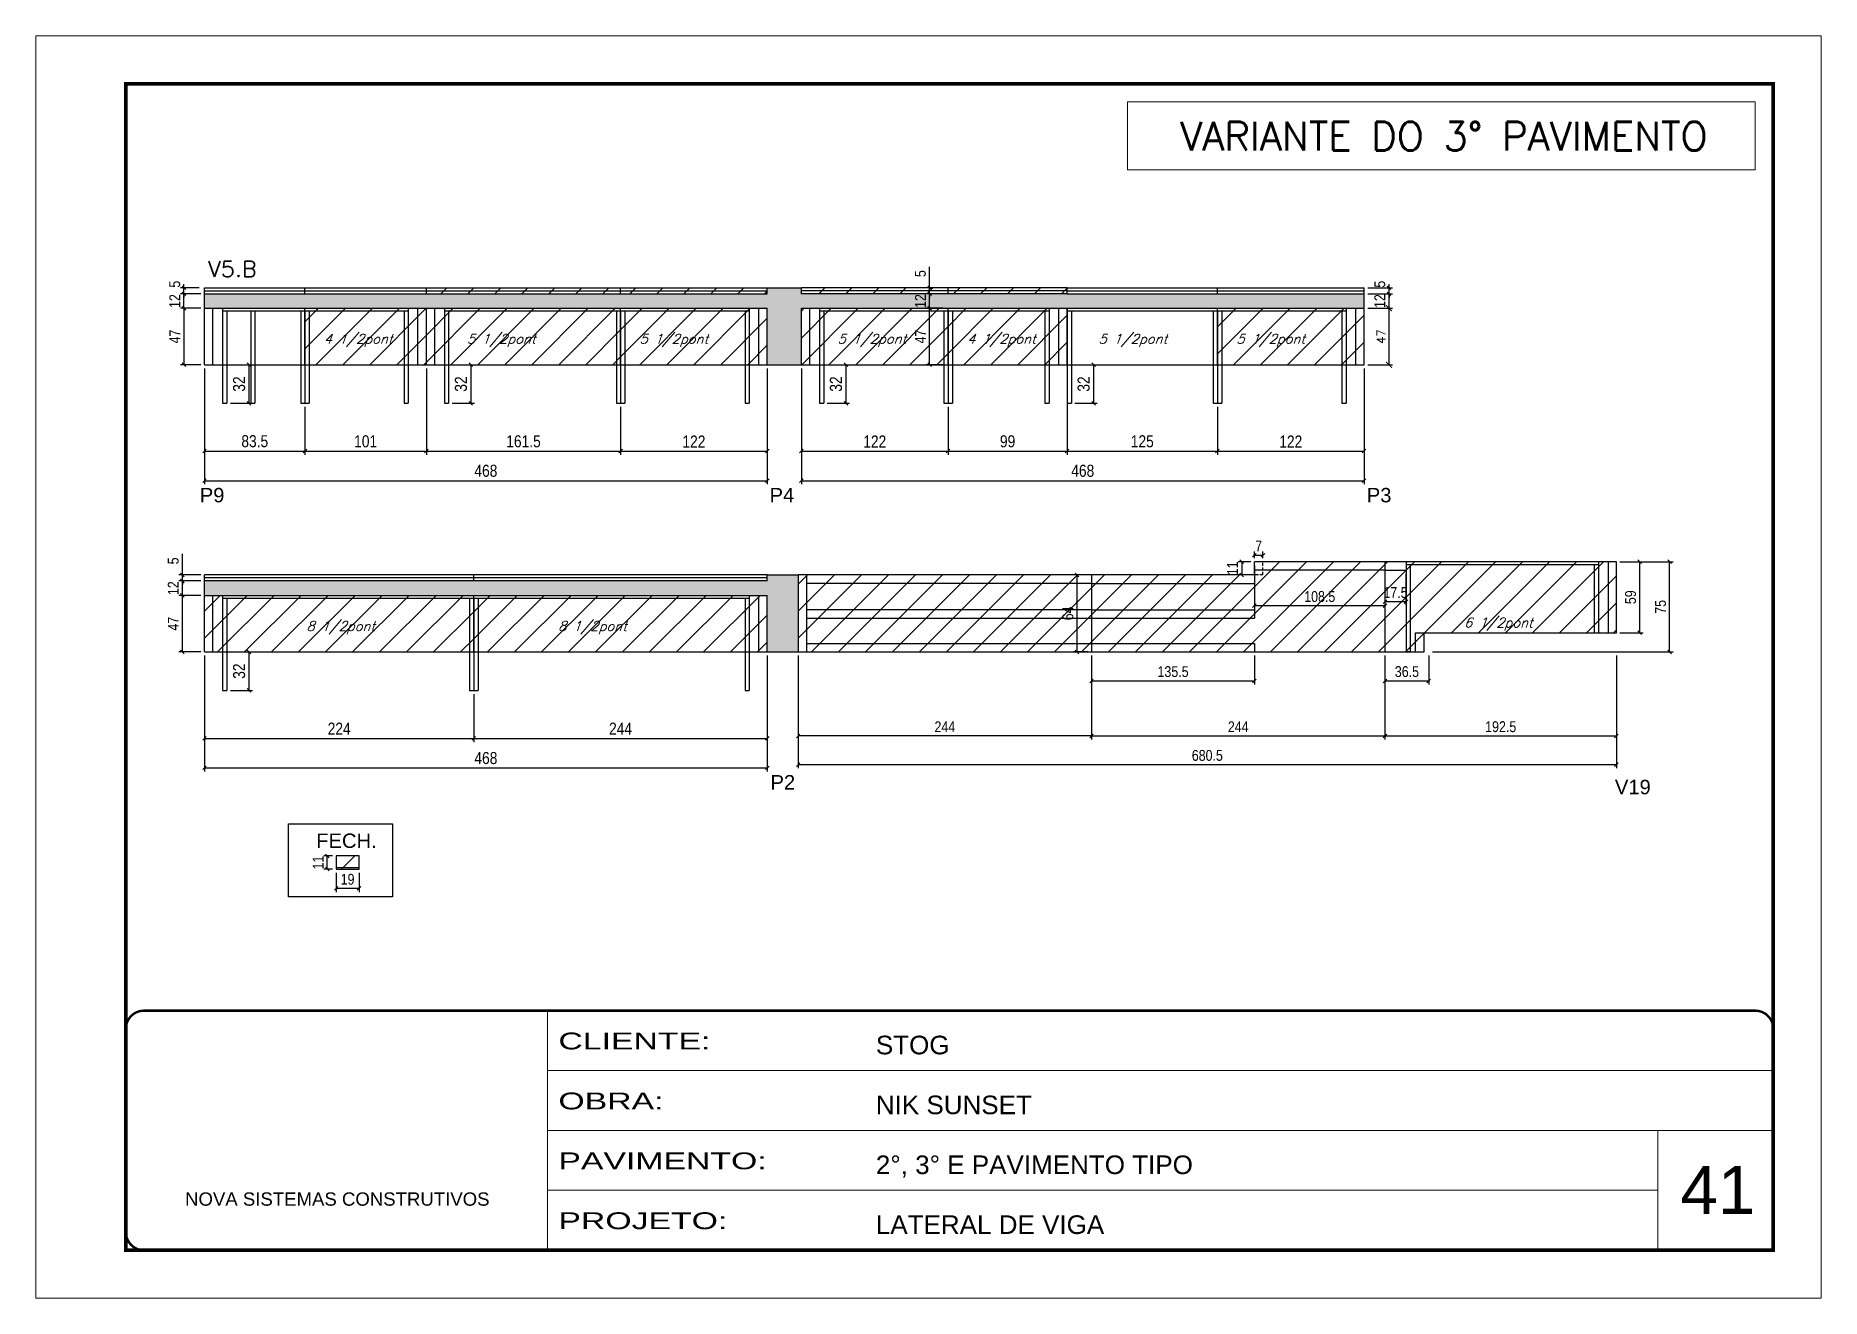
# Model space of a CAD drawing. Extents: x -10448 to -1189, y -11772 to 17235.
# Drawn here: x -10448 to -8963, y 4308 to 5358 of the extents above; entities that cross this region are included whole.
import ezdxf

# ---------------------------------------------------------------- set-up
doc = ezdxf.new("R2010")
doc.units = 0
for name, pattern in [('CONTINUO', [0]), ('DASHED', [0.75, 0.5, -0.25]), ('HIDDEN', [0.375, 0.25, -0.125])]:
    doc.linetypes.add(name, pattern=pattern)
for name, color, linetype in [('5', 5, 'Continuous'), ('COTA', 241, 'Continuous'), ('Painéis', 200, 'Continuous'), ('Reaproveitamento', 251, 'Continuous'), ('SARR_2.2x7', 40, 'Continuous'), ('SARR_3.5x7', 81, 'Continuous'), ('SARR_EDITAR', 141, 'Continuous'), ('texto', 7, 'Continuous')]:
    doc.layers.add(name, color=color, linetype=linetype)
for name, color, linetype, lineweight in [('CARIMBO', 255, 'Continuous', 9), ('CHAPA REAPROV', 6, 'Continuous', 13), ('Folhas', 255, 'Continuous', 9), ('SARRAFO DE PRESSAO', 251, 'DASHED', 9), ('Texto Seção', 7, 'Continuous', 15)]:
    doc.layers.add(name, color=color, linetype=linetype, lineweight=lineweight)
doc.styles.add('ARIAL', font='arial.ttf')
doc.styles.add('COTA TECNICA', font='techl___.ttf', dxfattribs={"height": 10})
doc.styles.add('COTA TECNICA-50', font='techl___.ttf', dxfattribs={"height": 9})
doc.styles.add('REGUA-120', font='ROMANS.shx', dxfattribs={"height": 15})
doc.styles.add('Romans', font='romans.shx')
doc.styles.get("Standard").update_dxf_attribs({"font": 'arial.ttf'})
doc.styles.add('Tecnologia', font='')
doc.styles.get('Tecnologia').set_extended_font_data('Forgotten Futurist')
doc.dimstyles.new('COTA PAINEL-50', dxfattribs={"dimtxt": 9, "dimasz": 3, "dimexe": 3, "dimexo": 3, "dimgap": 3, "dimtad": 1, "dimdec": 1, "dimzin": 12, "dimdsep": 46, "dimtxsty": 'COTA TECNICA-50', "dimblk1": 'OBLIQUE', "dimblk2": 'OBLIQUE', "dimsah": 1, "dimcen": 0.9, "dimclrd": 4, "dimclre": 4, "dimclrt": 240, "dimadec": 1, "dimazin": 3, "dimtfac": 1, "dimtdec": 1, "dimtmove": 0, "dimatfit": 3, "dimfxl": 1, "dimtolj": 1, "dimtzin": 12, "dimarcsym": 0})
doc.dimstyles.new('Cota Paínel', dxfattribs={"dimtxt": 7, "dimasz": 5, "dimexe": 3, "dimexo": 3, "dimgap": 3, "dimtad": 1, "dimdec": 1, "dimzin": 12, "dimdsep": 46, "dimtxsty": 'Romans', "dimblk": 'ARCHTICK', "dimcen": 0, "dimclrd": 4, "dimclre": 4, "dimclrt": 1, "dimadec": 1, "dimazin": 3, "dimtfac": 1, "dimtdec": 1, "dimtmove": 0, "dimatfit": 3, "dimldrblk": 'OBLIQUE', "dimfxl": 1, "dimtolj": 1, "dimtzin": 12, "dimarcsym": 0})
doc.dimstyles.new('PAINEL', dxfattribs={"dimtxt": 10, "dimasz": 3, "dimexe": 3, "dimexo": 3, "dimgap": 3, "dimtad": 1, "dimdec": 1, "dimzin": 12, "dimdsep": 46, "dimtxsty": 'COTA TECNICA', "dimblk1": 'OBLIQUE', "dimblk2": 'OBLIQUE', "dimsah": 1, "dimcen": 0.9, "dimclrd": 4, "dimclre": 4, "dimclrt": 240, "dimadec": 1, "dimazin": 3, "dimtfac": 1, "dimtdec": 1, "dimtmove": 0, "dimatfit": 3, "dimfxl": 1, "dimtolj": 1, "dimtzin": 12, "dimarcsym": 0})
pattern_1 = [(45, (-139469.283, -18449.079), (-11.2253202, 11.2253202), [])]
pattern_2 = [(45, (-139469.283, -18395.978), (-11.2253202, 11.2253202), [])]

msp = doc.modelspace()

# ---------------------------------------------------------------- texts
at = {"layer": '5', "linetype": 'Continuous'}
for s, p in [('P9', (-10311.82, 4970.42)), ('P4', (-9837.91, 4970.42)), ('P3', (-9341.26, 4970.42)), ('P2', (-9837.18, 4731.59)), ('V19', (-9134.93, 4727.68))]:
    msp.add_text(s, height=12, rotation=0.00004, dxfattribs=at).set_placement(p)
at = {"layer": '5', "color": 7, "linetype": 'Continuous'}
msp.add_text('FECH.', height=12, rotation=359.99996, dxfattribs=at).set_placement((-10214.99, 4682.99))
at = {"layer": 'CARIMBO', "style": 'ARIAL'}
msp.add_text('41', height=40, dxfattribs=at).set_placement((-9080.42, 4378.62))
at = {"layer": 'texto', "color": 2, "char_height": 8, "attachment_point": 5, "style": 'Romans'}
for s, insert in [('{\\Q19;\\C256;4 1/2pont}', (-10180.06, 5105.04)), ('{\\Q19;\\C256;5 1/2pont}', (-10061.05, 5105.04)), ('{\\Q19;\\C256;5 1/2pont}', (-9917.56, 5105.04)), ('{\\Q19;\\C256;5 1/2pont}', (-9752.79, 5105.04)), ('{\\Q19;\\C256;4 1/2pont}', (-9645.12, 5105.04)), ('{\\Q19;\\C256;5 1/2pont}', (-9535.8, 5105.04)), ('{\\Q19;\\C256;5 1/2pont}', (-9421.12, 5105.04)), ('{\\Q19;\\C256;8 1/2pont}', (-10194.57, 4866.22)), ('{\\Q19;\\C256;8 1/2pont}', (-9985.22, 4866.22)), ('{\\Q19;\\C256;6 1/2pont}', (-9231.8, 4869.1))]:
    msp.add_mtext(s, dxfattribs=dict(at, insert=insert))
at = {"layer": 'Texto Seção', "style": 'REGUA-120', "width": 1.05}
msp.add_text('V5.B', height=13, dxfattribs=at).set_placement((-10304.89, 5158.01))
at = {"layer": 'Texto Seção', "insert": (-9597.29, 5263.02), "char_height": 23.7362, "width": 640.4194, "attachment_point": 7, "style": 'REGUA-120'}
msp.add_mtext('\\pxqc,t6;^JVARIANTE DO 3° PAVIMENTO', dxfattribs=at)

# ---------------------------------------------------------------- blocks, each defined once
blk = doc.blocks.new('9999999999')
at = {"color": 30, "linetype": 'CONTINUO'}
for p, q in [((98564.6, 34230.2), (98564.6, 34429.4)), ((98564.6, 34379.6), (99584, 34379.6)), ((98564.6, 34329.8), (99488, 34329.8)), ((99584, 34329.8), (99488, 34329.8)), ((99488, 34329.8), (99488, 34230.2)), ((98564.6, 34280), (99488, 34280))]:
    blk.add_line(p, q, dxfattribs=at)
at = {"color": 30, "linetype": 'CONTINUO', "const_width": 2}
blk.add_lwpolyline([(99584, 34230.2), (99584, 34414.4, 0.414214), (99569, 34429.4), (98229, 34429.4, 0.414214), (98214, 34414.4), (98214, 34245.2, 0.414214), (98229, 34230.2), (99584, 34230.2)], format="xyb", dxfattribs=at)
at = {"layer": 'Folhas'}
blk.add_lwpolyline([(98139, 34190.2), (99624, 34190.2), (99624, 35240.2), (98139, 35240.2)], close=True, dxfattribs=at)
at = {"layer": 'Folhas', "color": 30, "const_width": 3}
blk.add_lwpolyline([(98214, 34230.2), (99584, 34230.2), (99584, 35200.2), (98214, 35200.2)], close=True, dxfattribs=at)
at = {"color": 7, "linetype": 'Continuous', "ltscale": 5, "style": 'ARIAL'}
for s, height, p in [('STOG', 15.48, (98837.7, 34393.1)), ('NIK SUNSET', 15.48, (98837.7, 34343.3)), ('2°, 3° E PAVIMENTO TIPO', 15.483, (98837.7, 34293.5)), ('NOVA SISTEMAS CONSTRUTIVOS', 11.059, (98263.2, 34267.2)), ('LATERAL DE VIGA', 15.483, (98837.7, 34243.7))]:
    blk.add_text(s, height=height, dxfattribs=at).set_placement(p)
at = {"layer": 'Folhas', "color": 7, "style": 'Tecnologia', "width": 1.5}
for s, p in [('CLIENTE:', (98573.7, 34397.2)), ('OBRA:', (98573.7, 34347.3)), ('PAVIMENTO:', (98573.7, 34297.5)), ('PROJETO:', (98573.7, 34247.7))]:
    blk.add_text(s, height=14, dxfattribs=at).set_placement(p)
blk = doc.blocks.new('_Oblique')
at = {"color": 0, "linetype": 'ByBlock', "lineweight": -2}
blk.add_line((-0.5, -0.5), (0.5, 0.5), dxfattribs=at)
blk = doc.blocks.new('*D1719')
at = {"layer": 'COTA', "color": 4, "linetype": 'ByBlock', "lineweight": -2, "transparency": 16777216}
for p, q in [((-10326.3, 4910), (-10326.3, 4927.5)), ((-10310.9, 4910), (-10329.3, 4910)), ((-10310.9, 4905), (-10329.3, 4905)), ((-10326.3, 4905), (-10326.3, 4910)), ((-10326.3, 4905), (-10326.3, 4902))]:
    blk.add_line(p, q, dxfattribs=at)
at = {"layer": 'Defpoints', "color": 0, "linetype": 'ByBlock', "transparency": 16777216}
for p in [(-10326.3, 4910), (-10307.9, 4910), (-10307.9, 4905)]:
    blk.add_point(p, dxfattribs=at)
at = {"layer": 'COTA', "color": 4, "linetype": 'ByBlock', "lineweight": -2, "transparency": 16777216, "xscale": 3, "yscale": 3, "zscale": 3}
for p, rotation in [((-10326.3, 4910), 270), ((-10326.3, 4905), 90)]:
    blk.add_blockref('_Oblique', p, dxfattribs=dict(at, rotation=rotation))
at = {"layer": 'COTA', "color": 240, "linetype": 'ByBlock', "transparency": 16777216, "insert": (-10333.9, 4921.7), "char_height": 9, "attachment_point": 5, "rotation": 90, "style": 'COTA TECNICA-50'}
blk.add_mtext('\\A1;5', dxfattribs=at)
blk = doc.blocks.new('*D639')
at = {"layer": 'COTA', "color": 4, "linetype": 'ByBlock', "lineweight": -2, "transparency": 16777216}
for p, q in [((-10307.9, 5081.8), (-10307.9, 5010)), ((-10224.4, 5049.8), (-10224.4, 5010)), ((-10307.9, 5013), (-10224.4, 5013))]:
    blk.add_line(p, q, dxfattribs=at)
at = {"layer": 'Defpoints', "color": 0, "linetype": 'ByBlock', "transparency": 16777216}
for p in [(-10307.9, 5084.8), (-10224.4, 5052.8), (-10224.4, 5013)]:
    blk.add_point(p, dxfattribs=at)
at = {"layer": 'COTA', "color": 4, "linetype": 'ByBlock', "lineweight": -2, "transparency": 16777216, "xscale": 3, "yscale": 3, "zscale": 3, "rotation": 180}
blk.add_blockref('_Oblique', (-10307.9, 5013), dxfattribs=at)
at = {"layer": 'COTA', "color": 4, "linetype": 'ByBlock', "lineweight": -2, "transparency": 16777216, "xscale": 3, "yscale": 3, "zscale": 3}
blk.add_blockref('_Oblique', (-10224.4, 5013), dxfattribs=at)
at = {"layer": 'COTA', "color": 240, "linetype": 'ByBlock', "transparency": 16777216, "insert": (-10266.1, 5021.2), "char_height": 10, "attachment_point": 5, "style": 'COTA TECNICA'}
blk.add_mtext('\\A1;83.5', dxfattribs=at)
blk = doc.blocks.new('*D640')
at = {"layer": 'COTA', "color": 4, "linetype": 'ByBlock', "lineweight": -2, "transparency": 16777216}
for p, q in [((-10123.4, 5081.8), (-10123.4, 5010)), ((-10224.4, 5049.8), (-10224.4, 5010)), ((-10224.4, 5013), (-10123.4, 5013))]:
    blk.add_line(p, q, dxfattribs=at)
at = {"layer": 'Defpoints', "color": 0, "linetype": 'ByBlock', "transparency": 16777216}
for p in [(-10123.4, 5084.8), (-10224.4, 5052.8), (-10123.4, 5013)]:
    blk.add_point(p, dxfattribs=at)
at = {"layer": 'COTA', "color": 4, "linetype": 'ByBlock', "lineweight": -2, "transparency": 16777216, "xscale": 3, "yscale": 3, "zscale": 3, "rotation": 180}
blk.add_blockref('_Oblique', (-10224.4, 5013), dxfattribs=at)
at = {"layer": 'COTA', "color": 4, "linetype": 'ByBlock', "lineweight": -2, "transparency": 16777216, "xscale": 3, "yscale": 3, "zscale": 3}
blk.add_blockref('_Oblique', (-10123.4, 5013), dxfattribs=at)
at = {"layer": 'COTA', "color": 240, "linetype": 'ByBlock', "transparency": 16777216, "insert": (-10173.9, 5021.1), "char_height": 10, "attachment_point": 5, "style": 'COTA TECNICA'}
blk.add_mtext('\\A1;101', dxfattribs=at)
blk = doc.blocks.new('*D1720')
at = {"layer": 'COTA', "color": 4, "linetype": 'ByBlock', "lineweight": -2, "transparency": 16777216}
for p, q in [((-10307.9, 5081.8), (-10307.9, 4985.4)), ((-9839.9, 5081.8), (-9839.9, 4985.4)), ((-10307.9, 4988.4), (-9839.9, 4988.4))]:
    blk.add_line(p, q, dxfattribs=at)
at = {"layer": 'Defpoints', "color": 0, "linetype": 'ByBlock', "transparency": 16777216}
for p in [(-10307.9, 5084.8), (-9839.9, 5084.8), (-9839.9, 4988.4)]:
    blk.add_point(p, dxfattribs=at)
at = {"layer": 'COTA', "color": 4, "linetype": 'ByBlock', "lineweight": -2, "transparency": 16777216, "xscale": 3, "yscale": 3, "zscale": 3, "rotation": 180}
blk.add_blockref('_Oblique', (-10307.9, 4988.4), dxfattribs=at)
at = {"layer": 'COTA', "color": 4, "linetype": 'ByBlock', "lineweight": -2, "transparency": 16777216, "xscale": 3, "yscale": 3, "zscale": 3}
blk.add_blockref('_Oblique', (-9839.9, 4988.4), dxfattribs=at)
at = {"layer": 'COTA', "color": 240, "linetype": 'ByBlock', "transparency": 16777216, "insert": (-10073.9, 4996.6), "char_height": 10, "attachment_point": 5, "style": 'COTA TECNICA'}
blk.add_mtext('\\A1;468', dxfattribs=at)
blk = doc.blocks.new('*D1721')
at = {"layer": 'COTA', "color": 4, "linetype": 'ByBlock', "lineweight": -2, "transparency": 16777216}
for p, q in [((-10286.4, 5084.8), (-10267.9, 5084.8)), ((-10270.9, 5084.8), (-10270.9, 5052.8)), ((-10286.4, 5052.8), (-10267.9, 5052.8))]:
    blk.add_line(p, q, dxfattribs=at)
at = {"layer": 'Defpoints', "color": 0, "linetype": 'ByBlock', "transparency": 16777216}
for p in [(-10289.4, 5084.8), (-10289.4, 5052.8), (-10270.9, 5052.8)]:
    blk.add_point(p, dxfattribs=at)
at = {"layer": 'COTA', "color": 4, "linetype": 'ByBlock', "lineweight": -2, "transparency": 16777216, "xscale": 3, "yscale": 3, "zscale": 3}
for p, rotation in [((-10270.9, 5084.8), 90), ((-10270.9, 5052.8), 270)]:
    blk.add_blockref('_Oblique', p, dxfattribs=dict(at, rotation=rotation))
at = {"layer": 'COTA', "color": 240, "linetype": 'ByBlock', "transparency": 16777216, "insert": (-10279.1, 5068.8), "char_height": 10, "attachment_point": 5, "rotation": 90, "style": 'COTA TECNICA'}
blk.add_mtext('\\A1;32', dxfattribs=at)
blk = doc.blocks.new('*D641')
at = {"layer": 'COTA', "color": 4, "linetype": 'ByBlock', "lineweight": -2, "transparency": 16777216}
for p, q in [((-10123.4, 5081.8), (-10123.4, 5010)), ((-9961.9, 5049.8), (-9961.9, 5010)), ((-10123.4, 5013), (-9961.9, 5013))]:
    blk.add_line(p, q, dxfattribs=at)
at = {"layer": 'Defpoints', "color": 0, "linetype": 'ByBlock', "transparency": 16777216}
for p in [(-10123.4, 5084.8), (-9961.9, 5052.8), (-9961.9, 5013)]:
    blk.add_point(p, dxfattribs=at)
at = {"layer": 'COTA', "color": 4, "linetype": 'ByBlock', "lineweight": -2, "transparency": 16777216, "xscale": 3, "yscale": 3, "zscale": 3, "rotation": 180}
blk.add_blockref('_Oblique', (-10123.4, 5013), dxfattribs=at)
at = {"layer": 'COTA', "color": 4, "linetype": 'ByBlock', "lineweight": -2, "transparency": 16777216, "xscale": 3, "yscale": 3, "zscale": 3}
blk.add_blockref('_Oblique', (-9961.9, 5013), dxfattribs=at)
at = {"layer": 'COTA', "color": 240, "linetype": 'ByBlock', "transparency": 16777216, "insert": (-10042.6, 5021.1), "char_height": 10, "attachment_point": 5, "style": 'COTA TECNICA'}
blk.add_mtext('\\A1;161.5', dxfattribs=at)
blk = doc.blocks.new('*D642')
at = {"layer": 'COTA', "color": 4, "linetype": 'ByBlock', "lineweight": -2, "transparency": 16777216}
for p, q in [((-9839.9, 5081.8), (-9839.9, 5010)), ((-9961.9, 5049.8), (-9961.9, 5010)), ((-9961.9, 5013), (-9839.9, 5013))]:
    blk.add_line(p, q, dxfattribs=at)
at = {"layer": 'Defpoints', "color": 0, "linetype": 'ByBlock', "transparency": 16777216}
for p in [(-9839.9, 5084.8), (-9961.9, 5052.8), (-9839.9, 5013)]:
    blk.add_point(p, dxfattribs=at)
at = {"layer": 'COTA', "color": 4, "linetype": 'ByBlock', "lineweight": -2, "transparency": 16777216, "xscale": 3, "yscale": 3, "zscale": 3, "rotation": 180}
blk.add_blockref('_Oblique', (-9961.9, 5013), dxfattribs=at)
at = {"layer": 'COTA', "color": 4, "linetype": 'ByBlock', "lineweight": -2, "transparency": 16777216, "xscale": 3, "yscale": 3, "zscale": 3}
blk.add_blockref('_Oblique', (-9839.9, 5013), dxfattribs=at)
at = {"layer": 'COTA', "color": 240, "linetype": 'ByBlock', "transparency": 16777216, "insert": (-9900.9, 5021), "char_height": 10, "attachment_point": 5, "style": 'COTA TECNICA'}
blk.add_mtext('\\A1;122', dxfattribs=at)
blk = doc.blocks.new('*D1722')
at = {"layer": 'COTA', "color": 4, "linetype": 'ByBlock', "lineweight": -2, "transparency": 16777216}
for p, q in [((-10101.9, 5084.8), (-10083.4, 5084.8)), ((-10086.4, 5084.8), (-10086.4, 5052.8)), ((-10101.9, 5052.8), (-10083.4, 5052.8))]:
    blk.add_line(p, q, dxfattribs=at)
at = {"layer": 'Defpoints', "color": 0, "linetype": 'ByBlock', "transparency": 16777216}
for p in [(-10104.9, 5084.8), (-10104.9, 5052.8), (-10086.4, 5052.8)]:
    blk.add_point(p, dxfattribs=at)
at = {"layer": 'COTA', "color": 4, "linetype": 'ByBlock', "lineweight": -2, "transparency": 16777216, "xscale": 3, "yscale": 3, "zscale": 3}
for p, rotation in [((-10086.4, 5084.8), 90), ((-10086.4, 5052.8), 270)]:
    blk.add_blockref('_Oblique', p, dxfattribs=dict(at, rotation=rotation))
at = {"layer": 'COTA', "color": 240, "linetype": 'ByBlock', "transparency": 16777216, "insert": (-10094.6, 5068.8), "char_height": 10, "attachment_point": 5, "rotation": 90, "style": 'COTA TECNICA'}
blk.add_mtext('\\A1;32', dxfattribs=at)
blk = doc.blocks.new('*D643')
at = {"layer": 'COTA', "color": 4, "linetype": 'ByBlock', "lineweight": -2, "transparency": 16777216}
for p, q in [((-9811.5, 5081.8), (-9811.5, 5010)), ((-9689.5, 5049.8), (-9689.5, 5010)), ((-9811.5, 5013), (-9689.5, 5013))]:
    blk.add_line(p, q, dxfattribs=at)
at = {"layer": 'Defpoints', "color": 0, "linetype": 'ByBlock', "transparency": 16777216}
for p in [(-9811.5, 5084.8), (-9689.5, 5052.8), (-9689.5, 5013)]:
    blk.add_point(p, dxfattribs=at)
at = {"layer": 'COTA', "color": 4, "linetype": 'ByBlock', "lineweight": -2, "transparency": 16777216, "xscale": 3, "yscale": 3, "zscale": 3, "rotation": 180}
blk.add_blockref('_Oblique', (-9811.5, 5013), dxfattribs=at)
at = {"layer": 'COTA', "color": 4, "linetype": 'ByBlock', "lineweight": -2, "transparency": 16777216, "xscale": 3, "yscale": 3, "zscale": 3}
blk.add_blockref('_Oblique', (-9689.5, 5013), dxfattribs=at)
at = {"layer": 'COTA', "color": 240, "linetype": 'ByBlock', "transparency": 16777216, "insert": (-9750.5, 5021), "char_height": 10, "attachment_point": 5, "style": 'COTA TECNICA'}
blk.add_mtext('\\A1;122', dxfattribs=at)
blk = doc.blocks.new('*D644')
at = {"layer": 'COTA', "color": 4, "linetype": 'ByBlock', "lineweight": -2, "transparency": 16777216}
for p, q in [((-9590.5, 5081.8), (-9590.5, 5010)), ((-9689.5, 5049.8), (-9689.5, 5010)), ((-9689.5, 5013), (-9590.5, 5013))]:
    blk.add_line(p, q, dxfattribs=at)
at = {"layer": 'Defpoints', "color": 0, "linetype": 'ByBlock', "transparency": 16777216}
for p in [(-9590.5, 5084.8), (-9689.5, 5052.8), (-9590.5, 5013)]:
    blk.add_point(p, dxfattribs=at)
at = {"layer": 'COTA', "color": 4, "linetype": 'ByBlock', "lineweight": -2, "transparency": 16777216, "xscale": 3, "yscale": 3, "zscale": 3, "rotation": 180}
blk.add_blockref('_Oblique', (-9689.5, 5013), dxfattribs=at)
at = {"layer": 'COTA', "color": 4, "linetype": 'ByBlock', "lineweight": -2, "transparency": 16777216, "xscale": 3, "yscale": 3, "zscale": 3}
blk.add_blockref('_Oblique', (-9590.5, 5013), dxfattribs=at)
at = {"layer": 'COTA', "color": 240, "linetype": 'ByBlock', "transparency": 16777216, "insert": (-9640, 5021.1), "char_height": 10, "attachment_point": 5, "style": 'COTA TECNICA'}
blk.add_mtext('\\A1;99', dxfattribs=at)
blk = doc.blocks.new('*D1723')
at = {"layer": 'COTA', "color": 4, "linetype": 'ByBlock', "lineweight": -2, "transparency": 16777216}
for p, q in [((-9811.5, 5081.8), (-9811.5, 4985.4)), ((-9343.5, 5081.8), (-9343.5, 4985.4)), ((-9811.5, 4988.4), (-9343.5, 4988.4))]:
    blk.add_line(p, q, dxfattribs=at)
at = {"layer": 'Defpoints', "color": 0, "linetype": 'ByBlock', "transparency": 16777216}
for p in [(-9811.5, 5084.8), (-9343.5, 5084.8), (-9343.5, 4988.4)]:
    blk.add_point(p, dxfattribs=at)
at = {"layer": 'COTA', "color": 4, "linetype": 'ByBlock', "lineweight": -2, "transparency": 16777216, "xscale": 3, "yscale": 3, "zscale": 3, "rotation": 180}
blk.add_blockref('_Oblique', (-9811.5, 4988.4), dxfattribs=at)
at = {"layer": 'COTA', "color": 4, "linetype": 'ByBlock', "lineweight": -2, "transparency": 16777216, "xscale": 3, "yscale": 3, "zscale": 3}
blk.add_blockref('_Oblique', (-9343.5, 4988.4), dxfattribs=at)
at = {"layer": 'COTA', "color": 240, "linetype": 'ByBlock', "transparency": 16777216, "insert": (-9577.5, 4996.6), "char_height": 10, "attachment_point": 5, "style": 'COTA TECNICA'}
blk.add_mtext('\\A1;468', dxfattribs=at)
blk = doc.blocks.new('*D1724')
at = {"layer": 'COTA', "color": 4, "linetype": 'ByBlock', "lineweight": -2, "transparency": 16777216}
for p, q in [((-9790, 5084.8), (-9771.5, 5084.8)), ((-9774.5, 5084.8), (-9774.5, 5052.8)), ((-9790, 5052.8), (-9771.5, 5052.8))]:
    blk.add_line(p, q, dxfattribs=at)
at = {"layer": 'Defpoints', "color": 0, "linetype": 'ByBlock', "transparency": 16777216}
for p in [(-9793, 5084.8), (-9793, 5052.8), (-9774.5, 5052.8)]:
    blk.add_point(p, dxfattribs=at)
at = {"layer": 'COTA', "color": 4, "linetype": 'ByBlock', "lineweight": -2, "transparency": 16777216, "xscale": 3, "yscale": 3, "zscale": 3}
for p, rotation in [((-9774.5, 5084.8), 90), ((-9774.5, 5052.8), 270)]:
    blk.add_blockref('_Oblique', p, dxfattribs=dict(at, rotation=rotation))
at = {"layer": 'COTA', "color": 240, "linetype": 'ByBlock', "transparency": 16777216, "insert": (-9782.7, 5068.8), "char_height": 10, "attachment_point": 5, "rotation": 90, "style": 'COTA TECNICA'}
blk.add_mtext('\\A1;32', dxfattribs=at)
blk = doc.blocks.new('*D645')
at = {"layer": 'COTA', "color": 4, "linetype": 'ByBlock', "lineweight": -2, "transparency": 16777216}
for p, q in [((-9590.5, 5081.8), (-9590.5, 5010)), ((-9465.5, 5049.8), (-9465.5, 5010)), ((-9590.5, 5013), (-9465.5, 5013))]:
    blk.add_line(p, q, dxfattribs=at)
at = {"layer": 'Defpoints', "color": 0, "linetype": 'ByBlock', "transparency": 16777216}
for p in [(-9590.5, 5084.8), (-9465.5, 5052.8), (-9465.5, 5013)]:
    blk.add_point(p, dxfattribs=at)
at = {"layer": 'COTA', "color": 4, "linetype": 'ByBlock', "lineweight": -2, "transparency": 16777216, "xscale": 3, "yscale": 3, "zscale": 3, "rotation": 180}
blk.add_blockref('_Oblique', (-9590.5, 5013), dxfattribs=at)
at = {"layer": 'COTA', "color": 4, "linetype": 'ByBlock', "lineweight": -2, "transparency": 16777216, "xscale": 3, "yscale": 3, "zscale": 3}
blk.add_blockref('_Oblique', (-9465.5, 5013), dxfattribs=at)
at = {"layer": 'COTA', "color": 240, "linetype": 'ByBlock', "transparency": 16777216, "insert": (-9528, 5021.1), "char_height": 10, "attachment_point": 5, "style": 'COTA TECNICA'}
blk.add_mtext('\\A1;125', dxfattribs=at)
blk = doc.blocks.new('*D646')
at = {"layer": 'COTA', "color": 4, "linetype": 'ByBlock', "lineweight": -2, "transparency": 16777216}
for p, q in [((-9343.5, 5081.8), (-9343.5, 5010)), ((-9465.5, 5049.8), (-9465.5, 5010)), ((-9465.5, 5013), (-9343.5, 5013))]:
    blk.add_line(p, q, dxfattribs=at)
at = {"layer": 'Defpoints', "color": 0, "linetype": 'ByBlock', "transparency": 16777216}
for p in [(-9343.5, 5084.8), (-9465.5, 5052.8), (-9343.5, 5013)]:
    blk.add_point(p, dxfattribs=at)
at = {"layer": 'COTA', "color": 4, "linetype": 'ByBlock', "lineweight": -2, "transparency": 16777216, "xscale": 3, "yscale": 3, "zscale": 3, "rotation": 180}
blk.add_blockref('_Oblique', (-9465.5, 5013), dxfattribs=at)
at = {"layer": 'COTA', "color": 4, "linetype": 'ByBlock', "lineweight": -2, "transparency": 16777216, "xscale": 3, "yscale": 3, "zscale": 3}
blk.add_blockref('_Oblique', (-9343.5, 5013), dxfattribs=at)
at = {"layer": 'COTA', "color": 240, "linetype": 'ByBlock', "transparency": 16777216, "insert": (-9404.5, 5021), "char_height": 10, "attachment_point": 5, "style": 'COTA TECNICA'}
blk.add_mtext('\\A1;122', dxfattribs=at)
blk = doc.blocks.new('*D1725')
at = {"layer": 'COTA', "color": 4, "linetype": 'ByBlock', "lineweight": -2, "transparency": 16777216}
for p, q in [((-9584, 5084.8), (-9565.5, 5084.8)), ((-9568.5, 5084.8), (-9568.5, 5052.8)), ((-9584, 5052.8), (-9565.5, 5052.8))]:
    blk.add_line(p, q, dxfattribs=at)
at = {"layer": 'Defpoints', "color": 0, "linetype": 'ByBlock', "transparency": 16777216}
for p in [(-9587, 5084.8), (-9587, 5052.8), (-9568.5, 5052.8)]:
    blk.add_point(p, dxfattribs=at)
at = {"layer": 'COTA', "color": 4, "linetype": 'ByBlock', "lineweight": -2, "transparency": 16777216, "xscale": 3, "yscale": 3, "zscale": 3}
for p, rotation in [((-9568.5, 5084.8), 90), ((-9568.5, 5052.8), 270)]:
    blk.add_blockref('_Oblique', p, dxfattribs=dict(at, rotation=rotation))
at = {"layer": 'COTA', "color": 240, "linetype": 'ByBlock', "transparency": 16777216, "insert": (-9576.7, 5068.8), "char_height": 10, "attachment_point": 5, "rotation": 90, "style": 'COTA TECNICA'}
blk.add_mtext('\\A1;32', dxfattribs=at)
blk = doc.blocks.new('_ArchTick')
at = {"color": 0, "linetype": 'ByBlock', "const_width": 0.15}
blk.add_lwpolyline([(-0.5, -0.5), (0.5, 0.5)], dxfattribs=at)
blk = doc.blocks.new('*D647')
at = {"layer": 'CHAPA REAPROV', "color": 4, "lineweight": -2, "transparency": 16777216}
for p, q in [((-9340.5, 5131.8), (-9319.8, 5131.8)), ((-9322.8, 5084.8), (-9322.8, 5131.8)), ((-9340.5, 5084.8), (-9319.8, 5084.8))]:
    blk.add_line(p, q, dxfattribs=at)
at = {"layer": 'Defpoints', "color": 0, "transparency": 16777216}
for p in [(-9343.5, 5131.8), (-9322.8, 5131.8), (-9343.5, 5084.8)]:
    blk.add_point(p, dxfattribs=at)
at = {"layer": 'CHAPA REAPROV', "color": 4, "lineweight": -2, "transparency": 16777216, "xscale": 5, "yscale": 5, "zscale": 5}
for p, rotation in [((-9322.8, 5131.8), 90), ((-9322.8, 5084.8), 270)]:
    blk.add_blockref('_ArchTick', p, dxfattribs=dict(at, rotation=rotation))
at = {"layer": 'CHAPA REAPROV', "color": 1, "transparency": 16777216, "insert": (-9329.3, 5108.3), "char_height": 7, "attachment_point": 5, "rotation": 90, "style": 'Romans'}
blk.add_mtext('\\A1;47', dxfattribs=at)
blk = doc.blocks.new('*D648')
at = {"layer": 'COTA', "color": 4, "linetype": 'ByBlock', "lineweight": -2, "transparency": 16777216}
for p, q in [((-10307.9, 4843), (-10307.9, 4771.1)), ((-10083.9, 4811), (-10083.9, 4771.1)), ((-10307.9, 4774.1), (-10083.9, 4774.1))]:
    blk.add_line(p, q, dxfattribs=at)
at = {"layer": 'Defpoints', "color": 0, "linetype": 'ByBlock', "transparency": 16777216}
for p in [(-10307.9, 4846), (-10083.9, 4814), (-10083.9, 4774.1)]:
    blk.add_point(p, dxfattribs=at)
at = {"layer": 'COTA', "color": 4, "linetype": 'ByBlock', "lineweight": -2, "transparency": 16777216, "xscale": 3, "yscale": 3, "zscale": 3, "rotation": 180}
blk.add_blockref('_Oblique', (-10307.9, 4774.1), dxfattribs=at)
at = {"layer": 'COTA', "color": 4, "linetype": 'ByBlock', "lineweight": -2, "transparency": 16777216, "xscale": 3, "yscale": 3, "zscale": 3}
blk.add_blockref('_Oblique', (-10083.9, 4774.1), dxfattribs=at)
at = {"layer": 'COTA', "color": 240, "linetype": 'ByBlock', "transparency": 16777216, "insert": (-10195.9, 4782.2), "char_height": 10, "attachment_point": 5, "style": 'COTA TECNICA'}
blk.add_mtext('\\A1;224', dxfattribs=at)
blk = doc.blocks.new('*D649')
at = {"layer": 'COTA', "color": 4, "linetype": 'ByBlock', "lineweight": -2, "transparency": 16777216}
for p, q in [((-9839.9, 4843), (-9839.9, 4771.1)), ((-10083.9, 4811), (-10083.9, 4771.1)), ((-10083.9, 4774.1), (-9839.9, 4774.1))]:
    blk.add_line(p, q, dxfattribs=at)
at = {"layer": 'Defpoints', "color": 0, "linetype": 'ByBlock', "transparency": 16777216}
for p in [(-9839.9, 4846), (-10083.9, 4814), (-9839.9, 4774.1)]:
    blk.add_point(p, dxfattribs=at)
at = {"layer": 'COTA', "color": 4, "linetype": 'ByBlock', "lineweight": -2, "transparency": 16777216, "xscale": 3, "yscale": 3, "zscale": 3, "rotation": 180}
blk.add_blockref('_Oblique', (-10083.9, 4774.1), dxfattribs=at)
at = {"layer": 'COTA', "color": 4, "linetype": 'ByBlock', "lineweight": -2, "transparency": 16777216, "xscale": 3, "yscale": 3, "zscale": 3}
blk.add_blockref('_Oblique', (-9839.9, 4774.1), dxfattribs=at)
at = {"layer": 'COTA', "color": 240, "linetype": 'ByBlock', "transparency": 16777216, "insert": (-9961.9, 4782.2), "char_height": 10, "attachment_point": 5, "style": 'COTA TECNICA'}
blk.add_mtext('\\A1;244', dxfattribs=at)
blk = doc.blocks.new('*D1726')
at = {"layer": 'COTA', "color": 4, "linetype": 'ByBlock', "lineweight": -2, "transparency": 16777216}
for p, q in [((-10307.9, 4843), (-10307.9, 4746.6)), ((-9839.9, 4843), (-9839.9, 4746.6)), ((-10307.9, 4749.6), (-9839.9, 4749.6))]:
    blk.add_line(p, q, dxfattribs=at)
at = {"layer": 'Defpoints', "color": 0, "linetype": 'ByBlock', "transparency": 16777216}
for p in [(-10307.9, 4846), (-9839.9, 4846), (-9839.9, 4749.6)]:
    blk.add_point(p, dxfattribs=at)
at = {"layer": 'COTA', "color": 4, "linetype": 'ByBlock', "lineweight": -2, "transparency": 16777216, "xscale": 3, "yscale": 3, "zscale": 3, "rotation": 180}
blk.add_blockref('_Oblique', (-10307.9, 4749.6), dxfattribs=at)
at = {"layer": 'COTA', "color": 4, "linetype": 'ByBlock', "lineweight": -2, "transparency": 16777216, "xscale": 3, "yscale": 3, "zscale": 3}
blk.add_blockref('_Oblique', (-9839.9, 4749.6), dxfattribs=at)
at = {"layer": 'COTA', "color": 240, "linetype": 'ByBlock', "transparency": 16777216, "insert": (-10073.9, 4757.7), "char_height": 10, "attachment_point": 5, "style": 'COTA TECNICA'}
blk.add_mtext('\\A1;468', dxfattribs=at)
blk = doc.blocks.new('*D1727')
at = {"layer": 'COTA', "color": 4, "linetype": 'ByBlock', "lineweight": -2, "transparency": 16777216}
for p, q in [((-10286.4, 4846), (-10267.9, 4846)), ((-10270.9, 4846), (-10270.9, 4814)), ((-10286.4, 4814), (-10267.9, 4814))]:
    blk.add_line(p, q, dxfattribs=at)
at = {"layer": 'Defpoints', "color": 0, "linetype": 'ByBlock', "transparency": 16777216}
for p in [(-10289.4, 4846), (-10289.4, 4814), (-10270.9, 4814)]:
    blk.add_point(p, dxfattribs=at)
at = {"layer": 'COTA', "color": 4, "linetype": 'ByBlock', "lineweight": -2, "transparency": 16777216, "xscale": 3, "yscale": 3, "zscale": 3}
for p, rotation in [((-10270.9, 4846), 90), ((-10270.9, 4814), 270)]:
    blk.add_blockref('_Oblique', p, dxfattribs=dict(at, rotation=rotation))
at = {"layer": 'COTA', "color": 240, "linetype": 'ByBlock', "transparency": 16777216, "insert": (-10279.1, 4830), "char_height": 10, "attachment_point": 5, "rotation": 90, "style": 'COTA TECNICA'}
blk.add_mtext('\\A1;32', dxfattribs=at)
blk = doc.blocks.new('*D650')
at = {"layer": 'COTA', "color": 4, "linetype": 'ByBlock', "lineweight": -2, "transparency": 16777216}
for p, q in [((-9570.2, 4843), (-9570.2, 4773.2)), ((-9326.2, 4843), (-9326.2, 4773.2)), ((-9570.2, 4776.2), (-9326.2, 4776.2))]:
    blk.add_line(p, q, dxfattribs=at)
at = {"layer": 'Defpoints', "color": 0, "linetype": 'ByBlock', "transparency": 16777216}
for p in [(-9570.2, 4846), (-9326.2, 4846), (-9326.2, 4776.2)]:
    blk.add_point(p, dxfattribs=at)
at = {"layer": 'COTA', "color": 4, "linetype": 'ByBlock', "lineweight": -2, "transparency": 16777216, "xscale": 3, "yscale": 3, "zscale": 3, "rotation": 180}
blk.add_blockref('_Oblique', (-9570.2, 4776.2), dxfattribs=at)
at = {"layer": 'COTA', "color": 4, "linetype": 'ByBlock', "lineweight": -2, "transparency": 16777216, "xscale": 3, "yscale": 3, "zscale": 3}
blk.add_blockref('_Oblique', (-9326.2, 4776.2), dxfattribs=at)
at = {"layer": 'COTA', "color": 240, "linetype": 'ByBlock', "transparency": 16777216, "insert": (-9448.2, 4783.8), "char_height": 9, "attachment_point": 5, "style": 'COTA TECNICA-50'}
blk.add_mtext('\\A1;244', dxfattribs=at)
blk = doc.blocks.new('*D651')
at = {"layer": 'COTA', "color": 4, "linetype": 'ByBlock', "lineweight": -2, "transparency": 16777216}
for p, q in [((-9814.2, 4843), (-9814.2, 4773.2)), ((-9570.2, 4843), (-9570.2, 4773.2)), ((-9570.2, 4776.2), (-9814.2, 4776.2))]:
    blk.add_line(p, q, dxfattribs=at)
at = {"layer": 'Defpoints', "color": 0, "linetype": 'ByBlock', "transparency": 16777216}
for p in [(-9814.2, 4846), (-9570.2, 4846), (-9814.2, 4776.2)]:
    blk.add_point(p, dxfattribs=at)
at = {"layer": 'COTA', "color": 4, "linetype": 'ByBlock', "lineweight": -2, "transparency": 16777216, "xscale": 3, "yscale": 3, "zscale": 3, "rotation": 180}
blk.add_blockref('_Oblique', (-9814.2, 4776.2), dxfattribs=at)
at = {"layer": 'COTA', "color": 4, "linetype": 'ByBlock', "lineweight": -2, "transparency": 16777216, "xscale": 3, "yscale": 3, "zscale": 3}
blk.add_blockref('_Oblique', (-9570.2, 4776.2), dxfattribs=at)
at = {"layer": 'COTA', "color": 240, "linetype": 'ByBlock', "transparency": 16777216, "insert": (-9692.2, 4783.8), "char_height": 9, "attachment_point": 5, "style": 'COTA TECNICA-50'}
blk.add_mtext('\\A1;244', dxfattribs=at)
blk = doc.blocks.new('*D652')
at = {"layer": 'COTA', "color": 4, "linetype": 'ByBlock', "lineweight": -2, "transparency": 16777216}
for p, q in [((-9814.2, 4843), (-9814.2, 4749.3)), ((-9133.7, 4843), (-9133.7, 4749.3)), ((-9814.2, 4752.3), (-9133.7, 4752.3))]:
    blk.add_line(p, q, dxfattribs=at)
at = {"layer": 'Defpoints', "color": 0, "linetype": 'ByBlock', "transparency": 16777216}
for p in [(-9814.2, 4846), (-9133.7, 4846), (-9133.7, 4752.3)]:
    blk.add_point(p, dxfattribs=at)
at = {"layer": 'COTA', "color": 4, "linetype": 'ByBlock', "lineweight": -2, "transparency": 16777216, "xscale": 3, "yscale": 3, "zscale": 3, "rotation": 180}
blk.add_blockref('_Oblique', (-9814.2, 4752.3), dxfattribs=at)
at = {"layer": 'COTA', "color": 4, "linetype": 'ByBlock', "lineweight": -2, "transparency": 16777216, "xscale": 3, "yscale": 3, "zscale": 3}
blk.add_blockref('_Oblique', (-9133.7, 4752.3), dxfattribs=at)
at = {"layer": 'COTA', "color": 240, "linetype": 'ByBlock', "transparency": 16777216, "insert": (-9473.9, 4759.9), "char_height": 9, "attachment_point": 5, "style": 'COTA TECNICA-50'}
blk.add_mtext('\\A1;680.5', dxfattribs=at)
blk = doc.blocks.new('*D1728')
at = {"layer": 'COTA', "color": 4, "linetype": 'ByBlock', "lineweight": -2, "transparency": 16777216}
for p, q in [((-9434.7, 4924), (-9434.7, 4929.5)), ((-9434.7, 4926.5), (-9427.7, 4926.5)), ((-9427.7, 4924), (-9427.7, 4929.5))]:
    blk.add_line(p, q, dxfattribs=at)
at = {"layer": 'Defpoints', "color": 0, "linetype": 'ByBlock', "transparency": 16777216}
for p in [(-9434.7, 4921), (-9427.7, 4926.5), (-9427.7, 4921)]:
    blk.add_point(p, dxfattribs=at)
at = {"layer": 'COTA', "color": 4, "linetype": 'ByBlock', "lineweight": -2, "transparency": 16777216, "xscale": 3, "yscale": 3, "zscale": 3, "rotation": 180}
blk.add_blockref('_Oblique', (-9434.7, 4926.5), dxfattribs=at)
at = {"layer": 'COTA', "color": 4, "linetype": 'ByBlock', "lineweight": -2, "transparency": 16777216, "xscale": 3, "yscale": 3, "zscale": 3}
blk.add_blockref('_Oblique', (-9427.7, 4926.5), dxfattribs=at)
at = {"layer": 'COTA', "color": 240, "linetype": 'ByBlock', "transparency": 16777216, "insert": (-9431.2, 4934.1), "char_height": 9, "attachment_point": 5, "style": 'COTA TECNICA-50'}
blk.add_mtext('\\A1;7', dxfattribs=at)
blk = doc.blocks.new('*D1729')
at = {"layer": 'COTA', "color": 4, "linetype": 'ByBlock', "lineweight": -2, "transparency": 16777216}
for p, q in [((-9326.2, 4911), (-9326.2, 4884.8)), ((-9308.7, 4911), (-9308.7, 4884.8)), ((-9308.7, 4887.8), (-9326.2, 4887.8))]:
    blk.add_line(p, q, dxfattribs=at)
at = {"layer": 'Defpoints', "color": 0, "linetype": 'ByBlock', "transparency": 16777216}
for p in [(-9326.2, 4914), (-9308.7, 4914), (-9326.2, 4887.8)]:
    blk.add_point(p, dxfattribs=at)
at = {"layer": 'COTA', "color": 4, "linetype": 'ByBlock', "lineweight": -2, "transparency": 16777216, "xscale": 3, "yscale": 3, "zscale": 3, "rotation": 180}
blk.add_blockref('_Oblique', (-9326.2, 4887.8), dxfattribs=at)
at = {"layer": 'COTA', "color": 4, "linetype": 'ByBlock', "lineweight": -2, "transparency": 16777216, "xscale": 3, "yscale": 3, "zscale": 3}
blk.add_blockref('_Oblique', (-9308.7, 4887.8), dxfattribs=at)
at = {"layer": 'COTA', "color": 240, "linetype": 'ByBlock', "transparency": 16777216, "insert": (-9317.4, 4895.4), "char_height": 9, "attachment_point": 5, "style": 'COTA TECNICA-50'}
blk.add_mtext('\\A1;17.5', dxfattribs=at)
blk = doc.blocks.new('*D1730')
at = {"layer": 'COTA', "color": 4, "linetype": 'ByBlock', "lineweight": -2, "transparency": 16777216}
for p, q in [((-9130.7, 4921), (-9086.4, 4921)), ((-9089.4, 4846), (-9089.4, 4921)), ((-9286.7, 4846), (-9086.4, 4846))]:
    blk.add_line(p, q, dxfattribs=at)
at = {"layer": 'Defpoints', "color": 0, "linetype": 'ByBlock', "transparency": 16777216}
for p in [(-9133.7, 4921), (-9089.4, 4921), (-9289.7, 4846)]:
    blk.add_point(p, dxfattribs=at)
at = {"layer": 'COTA', "color": 4, "linetype": 'ByBlock', "lineweight": -2, "transparency": 16777216, "xscale": 3, "yscale": 3, "zscale": 3}
for p, rotation in [((-9089.4, 4921), 90), ((-9089.4, 4846), 270)]:
    blk.add_blockref('_Oblique', p, dxfattribs=dict(at, rotation=rotation))
at = {"layer": 'COTA', "color": 240, "linetype": 'ByBlock', "transparency": 16777216, "insert": (-9097, 4883.5), "char_height": 9, "attachment_point": 5, "rotation": 90, "style": 'COTA TECNICA-50'}
blk.add_mtext('\\A1;75', dxfattribs=at)
blk = doc.blocks.new('*D669')
at = {"layer": 'COTA', "color": 4, "linetype": 'ByBlock', "lineweight": -2, "transparency": 16777216}
for p, q in [((-9694, 5131.8), (-9707.9, 5131.8)), ((-9704.9, 5084.8), (-9704.9, 5131.8)), ((-9694, 5084.8), (-9707.9, 5084.8))]:
    blk.add_line(p, q, dxfattribs=at)
at = {"layer": 'Defpoints', "color": 0, "linetype": 'ByBlock', "transparency": 16777216}
for p in [(-9704.9, 5131.8), (-9691, 5131.8), (-9691, 5084.8)]:
    blk.add_point(p, dxfattribs=at)
at = {"layer": 'COTA', "color": 4, "linetype": 'ByBlock', "lineweight": -2, "transparency": 16777216, "xscale": 3, "yscale": 3, "zscale": 3}
for p, rotation in [((-9704.9, 5131.8), 90), ((-9704.9, 5084.8), 270)]:
    blk.add_blockref('_Oblique', p, dxfattribs=dict(at, rotation=rotation))
at = {"layer": 'COTA', "color": 240, "linetype": 'ByBlock', "transparency": 16777216, "insert": (-9712.5, 5108.3), "char_height": 9, "attachment_point": 5, "rotation": 90, "style": 'COTA TECNICA-50'}
blk.add_mtext('\\A1;47', dxfattribs=at)
blk = doc.blocks.new('*D670')
at = {"layer": 'COTA', "color": 4, "linetype": 'ByBlock', "lineweight": -2, "transparency": 16777216}
for p, q in [((-9694, 5143.8), (-9707.9, 5143.8)), ((-9704.9, 5131.8), (-9704.9, 5143.8)), ((-9694, 5131.8), (-9707.9, 5131.8))]:
    blk.add_line(p, q, dxfattribs=at)
at = {"layer": 'Defpoints', "color": 0, "linetype": 'ByBlock', "transparency": 16777216}
for p in [(-9704.9, 5143.8), (-9691, 5143.8), (-9691, 5131.8)]:
    blk.add_point(p, dxfattribs=at)
at = {"layer": 'COTA', "color": 4, "linetype": 'ByBlock', "lineweight": -2, "transparency": 16777216, "xscale": 3, "yscale": 3, "zscale": 3}
for p, rotation in [((-9704.9, 5143.8), 90), ((-9704.9, 5131.8), 270)]:
    blk.add_blockref('_Oblique', p, dxfattribs=dict(at, rotation=rotation))
at = {"layer": 'COTA', "color": 240, "linetype": 'ByBlock', "transparency": 16777216, "insert": (-9712.5, 5137.8), "char_height": 9, "attachment_point": 5, "rotation": 90, "style": 'COTA TECNICA-50'}
blk.add_mtext('\\A1;12', dxfattribs=at)
blk = doc.blocks.new('*D671')
at = {"layer": 'COTA', "color": 4, "linetype": 'ByBlock', "lineweight": -2, "transparency": 16777216}
for p, q in [((-9704.9, 5148.8), (-9704.9, 5166.3)), ((-9704.9, 5143.8), (-9704.9, 5148.8)), ((-9704.9, 5143.8), (-9704.9, 5140.8)), ((-9701.9, 5148.8), (-9701.9, 5148.8)), ((-9701.9, 5143.8), (-9701.9, 5143.8))]:
    blk.add_line(p, q, dxfattribs=at)
at = {"layer": 'Defpoints', "color": 0, "linetype": 'ByBlock', "transparency": 16777216}
for p in [(-9704.9, 5148.8), (-9704.9, 5148.8), (-9704.9, 5143.8)]:
    blk.add_point(p, dxfattribs=at)
at = {"layer": 'COTA', "color": 4, "linetype": 'ByBlock', "lineweight": -2, "transparency": 16777216, "xscale": 3, "yscale": 3, "zscale": 3}
for p, rotation in [((-9704.9, 5148.8), 270), ((-9704.9, 5143.8), 90)]:
    blk.add_blockref('_Oblique', p, dxfattribs=dict(at, rotation=rotation))
at = {"layer": 'COTA', "color": 240, "linetype": 'ByBlock', "transparency": 16777216, "insert": (-9712.5, 5160.6), "char_height": 9, "attachment_point": 5, "rotation": 90, "style": 'COTA TECNICA-50'}
blk.add_mtext('\\A1;5', dxfattribs=at)
blk = doc.blocks.new('*D672')
at = {"layer": 'COTA', "color": 4, "linetype": 'ByBlock', "lineweight": -2, "transparency": 16777216}
for p, q in [((-10310.9, 4893), (-10329.3, 4893)), ((-10326.3, 4846), (-10326.3, 4893)), ((-10310.9, 4846), (-10329.3, 4846))]:
    blk.add_line(p, q, dxfattribs=at)
at = {"layer": 'Defpoints', "color": 0, "linetype": 'ByBlock', "transparency": 16777216}
for p in [(-10326.3, 4893), (-10307.9, 4893), (-10307.9, 4846)]:
    blk.add_point(p, dxfattribs=at)
at = {"layer": 'COTA', "color": 4, "linetype": 'ByBlock', "lineweight": -2, "transparency": 16777216, "xscale": 3, "yscale": 3, "zscale": 3}
for p, rotation in [((-10326.3, 4893), 90), ((-10326.3, 4846), 270)]:
    blk.add_blockref('_Oblique', p, dxfattribs=dict(at, rotation=rotation))
at = {"layer": 'COTA', "color": 240, "linetype": 'ByBlock', "transparency": 16777216, "insert": (-10333.9, 4869.5), "char_height": 9, "attachment_point": 5, "rotation": 90, "style": 'COTA TECNICA-50'}
blk.add_mtext('\\A1;47', dxfattribs=at)
blk = doc.blocks.new('*D673')
at = {"layer": 'COTA', "color": 4, "linetype": 'ByBlock', "lineweight": -2, "transparency": 16777216}
for p, q in [((-10310.9, 4905), (-10329.3, 4905)), ((-10326.3, 4893), (-10326.3, 4905)), ((-10310.9, 4893), (-10329.3, 4893))]:
    blk.add_line(p, q, dxfattribs=at)
at = {"layer": 'Defpoints', "color": 0, "linetype": 'ByBlock', "transparency": 16777216}
for p in [(-10326.3, 4905), (-10307.9, 4905), (-10307.9, 4893)]:
    blk.add_point(p, dxfattribs=at)
at = {"layer": 'COTA', "color": 4, "linetype": 'ByBlock', "lineweight": -2, "transparency": 16777216, "xscale": 3, "yscale": 3, "zscale": 3}
for p, rotation in [((-10326.3, 4905), 90), ((-10326.3, 4893), 270)]:
    blk.add_blockref('_Oblique', p, dxfattribs=dict(at, rotation=rotation))
at = {"layer": 'COTA', "color": 240, "linetype": 'ByBlock', "transparency": 16777216, "insert": (-10333.9, 4899), "char_height": 9, "attachment_point": 5, "rotation": 90, "style": 'COTA TECNICA-50'}
blk.add_mtext('\\A1;12', dxfattribs=at)
blk = doc.blocks.new('*D1746')
at = {"layer": 'COTA', "color": 4, "linetype": 'ByBlock', "lineweight": -2, "transparency": 16777216}
for p, q in [((-9573.2, 4910), (-9585.2, 4910)), ((-9582.2, 4846), (-9582.2, 4910)), ((-9573.2, 4846), (-9585.2, 4846))]:
    blk.add_line(p, q, dxfattribs=at)
at = {"layer": 'Defpoints', "color": 0, "linetype": 'ByBlock', "transparency": 16777216}
for p in [(-9582.2, 4910), (-9570.2, 4910), (-9570.2, 4846)]:
    blk.add_point(p, dxfattribs=at)
at = {"layer": 'COTA', "color": 4, "linetype": 'ByBlock', "lineweight": -2, "transparency": 16777216, "xscale": 3, "yscale": 3, "zscale": 3}
for p, rotation in [((-9582.2, 4910), 90), ((-9582.2, 4846), 270)]:
    blk.add_blockref('_Oblique', p, dxfattribs=dict(at, rotation=rotation))
at = {"layer": 'COTA', "color": 240, "linetype": 'ByBlock', "transparency": 16777216, "insert": (-9589.8, 4878), "char_height": 9, "attachment_point": 5, "rotation": 90, "style": 'COTA TECNICA-50'}
blk.add_mtext('\\A1;64', dxfattribs=at)
blk = doc.blocks.new('*D674')
at = {"layer": 'COTA', "color": 4, "linetype": 'ByBlock', "lineweight": -2, "transparency": 16777216}
for p, q in [((-9570.2, 4843), (-9570.2, 4818.9)), ((-9434.7, 4843), (-9434.7, 4818.9)), ((-9570.2, 4821.9), (-9434.7, 4821.9))]:
    blk.add_line(p, q, dxfattribs=at)
at = {"layer": 'Defpoints', "color": 0, "linetype": 'ByBlock', "transparency": 16777216}
for p in [(-9570.2, 4846), (-9434.7, 4846), (-9434.7, 4821.9)]:
    blk.add_point(p, dxfattribs=at)
at = {"layer": 'COTA', "color": 4, "linetype": 'ByBlock', "lineweight": -2, "transparency": 16777216, "xscale": 3, "yscale": 3, "zscale": 3, "rotation": 180}
blk.add_blockref('_Oblique', (-9570.2, 4821.9), dxfattribs=at)
at = {"layer": 'COTA', "color": 4, "linetype": 'ByBlock', "lineweight": -2, "transparency": 16777216, "xscale": 3, "yscale": 3, "zscale": 3}
blk.add_blockref('_Oblique', (-9434.7, 4821.9), dxfattribs=at)
at = {"layer": 'COTA', "color": 240, "linetype": 'ByBlock', "transparency": 16777216, "insert": (-9502.4, 4829.6), "char_height": 9, "attachment_point": 5, "style": 'COTA TECNICA-50'}
blk.add_mtext('\\A1;135.5', dxfattribs=at)
blk = doc.blocks.new('*D675')
at = {"layer": 'COTA', "color": 4, "linetype": 'ByBlock', "lineweight": -2, "transparency": 16777216}
for p, q in [((-9326.2, 4843), (-9326.2, 4773.2)), ((-9133.7, 4843), (-9133.7, 4773.2)), ((-9326.2, 4776.2), (-9133.7, 4776.2))]:
    blk.add_line(p, q, dxfattribs=at)
at = {"layer": 'Defpoints', "color": 0, "linetype": 'ByBlock', "transparency": 16777216}
for p in [(-9326.2, 4846), (-9133.7, 4846), (-9133.7, 4776.2)]:
    blk.add_point(p, dxfattribs=at)
at = {"layer": 'COTA', "color": 4, "linetype": 'ByBlock', "lineweight": -2, "transparency": 16777216, "xscale": 3, "yscale": 3, "zscale": 3, "rotation": 180}
blk.add_blockref('_Oblique', (-9326.2, 4776.2), dxfattribs=at)
at = {"layer": 'COTA', "color": 4, "linetype": 'ByBlock', "lineweight": -2, "transparency": 16777216, "xscale": 3, "yscale": 3, "zscale": 3}
blk.add_blockref('_Oblique', (-9133.7, 4776.2), dxfattribs=at)
at = {"layer": 'COTA', "color": 240, "linetype": 'ByBlock', "transparency": 16777216, "insert": (-9229.9, 4783.8), "char_height": 9, "attachment_point": 5, "style": 'COTA TECNICA-50'}
blk.add_mtext('\\A1;192.5', dxfattribs=at)
blk = doc.blocks.new('*D1747')
at = {"layer": 'COTA', "color": 4, "linetype": 'ByBlock', "lineweight": -2, "transparency": 16777216}
for p, q in [((-10310.9, 5131.8), (-10328, 5131.8)), ((-10325, 5131.8), (-10325, 5084.8)), ((-10310.9, 5084.8), (-10328, 5084.8))]:
    blk.add_line(p, q, dxfattribs=at)
at = {"layer": 'Defpoints', "color": 0, "linetype": 'ByBlock', "transparency": 16777216}
for p in [(-10307.9, 5131.8), (-10325, 5084.8), (-10307.9, 5084.8)]:
    blk.add_point(p, dxfattribs=at)
at = {"layer": 'COTA', "color": 4, "linetype": 'ByBlock', "lineweight": -2, "transparency": 16777216, "xscale": 3, "yscale": 3, "zscale": 3}
for p, rotation in [((-10325, 5131.8), 90), ((-10325, 5084.8), 270)]:
    blk.add_blockref('_Oblique', p, dxfattribs=dict(at, rotation=rotation))
at = {"layer": 'COTA', "color": 240, "linetype": 'ByBlock', "transparency": 16777216, "insert": (-10332.6, 5108.3), "char_height": 9, "attachment_point": 5, "rotation": 90, "style": 'COTA TECNICA-50'}
blk.add_mtext('\\A1;47', dxfattribs=at)
blk = doc.blocks.new('*D1748')
at = {"layer": 'COTA', "color": 4, "linetype": 'ByBlock', "lineweight": -2, "transparency": 16777216}
for p, q in [((-9130.7, 4921), (-9111.3, 4921)), ((-9114.3, 4862), (-9114.3, 4921)), ((-9130.7, 4862), (-9111.3, 4862))]:
    blk.add_line(p, q, dxfattribs=at)
at = {"layer": 'Defpoints', "color": 0, "linetype": 'ByBlock', "transparency": 16777216}
for p in [(-9133.7, 4921), (-9114.3, 4921), (-9133.7, 4862)]:
    blk.add_point(p, dxfattribs=at)
at = {"layer": 'COTA', "color": 4, "linetype": 'ByBlock', "lineweight": -2, "transparency": 16777216, "xscale": 3, "yscale": 3, "zscale": 3}
for p, rotation in [((-9114.3, 4921), 90), ((-9114.3, 4862), 270)]:
    blk.add_blockref('_Oblique', p, dxfattribs=dict(at, rotation=rotation))
at = {"layer": 'COTA', "color": 240, "linetype": 'ByBlock', "transparency": 16777216, "insert": (-9121.9, 4891.5), "char_height": 9, "attachment_point": 5, "rotation": 90, "style": 'COTA TECNICA-50'}
blk.add_mtext('\\A1;59', dxfattribs=at)
blk = doc.blocks.new('*D676')
at = {"layer": 'COTA', "color": 4, "linetype": 'ByBlock', "lineweight": -2, "transparency": 16777216}
for p, q in [((-9326.2, 4843), (-9326.2, 4818.9)), ((-9289.7, 4843), (-9289.7, 4818.9)), ((-9326.2, 4821.9), (-9289.7, 4821.9))]:
    blk.add_line(p, q, dxfattribs=at)
at = {"layer": 'Defpoints', "color": 0, "linetype": 'ByBlock', "transparency": 16777216}
for p in [(-9326.2, 4846), (-9289.7, 4846), (-9289.7, 4821.9)]:
    blk.add_point(p, dxfattribs=at)
at = {"layer": 'COTA', "color": 4, "linetype": 'ByBlock', "lineweight": -2, "transparency": 16777216, "xscale": 3, "yscale": 3, "zscale": 3, "rotation": 180}
blk.add_blockref('_Oblique', (-9326.2, 4821.9), dxfattribs=at)
at = {"layer": 'COTA', "color": 4, "linetype": 'ByBlock', "lineweight": -2, "transparency": 16777216, "xscale": 3, "yscale": 3, "zscale": 3}
blk.add_blockref('_Oblique', (-9289.7, 4821.9), dxfattribs=at)
at = {"layer": 'COTA', "color": 240, "linetype": 'ByBlock', "transparency": 16777216, "insert": (-9307.9, 4829.6), "char_height": 9, "attachment_point": 5, "style": 'COTA TECNICA-50'}
blk.add_mtext('\\A1;36.5', dxfattribs=at)
blk = doc.blocks.new('*D677')
at = {"layer": 'COTA', "color": 4, "linetype": 'ByBlock', "lineweight": -2, "transparency": 16777216}
for p, q in [((-10198.4, 4662.4), (-10198.4, 4646.3)), ((-10179.4, 4649.3), (-10198.4, 4649.3)), ((-10179.4, 4662.4), (-10179.4, 4646.3))]:
    blk.add_line(p, q, dxfattribs=at)
at = {"layer": 'Defpoints', "color": 0, "linetype": 'ByBlock', "transparency": 16777216}
for p in [(-10198.4, 4665.4), (-10179.4, 4665.4), (-10198.4, 4649.3)]:
    blk.add_point(p, dxfattribs=at)
at = {"layer": 'COTA', "color": 4, "linetype": 'ByBlock', "lineweight": -2, "transparency": 16777216, "xscale": 3, "yscale": 3, "zscale": 3, "rotation": 180}
blk.add_blockref('_Oblique', (-10198.4, 4649.3), dxfattribs=at)
at = {"layer": 'COTA', "color": 4, "linetype": 'ByBlock', "lineweight": -2, "transparency": 16777216, "xscale": 3, "yscale": 3, "zscale": 3}
blk.add_blockref('_Oblique', (-10179.4, 4649.3), dxfattribs=at)
at = {"layer": 'COTA', "color": 240, "linetype": 'ByBlock', "transparency": 16777216, "insert": (-10188.9, 4656.9), "char_height": 9, "attachment_point": 5, "style": 'COTA TECNICA-50'}
blk.add_mtext('\\A1;19', dxfattribs=at)
blk = doc.blocks.new('*D678')
at = {"layer": 'COTA', "color": 4, "linetype": 'ByBlock', "lineweight": -2, "transparency": 16777216}
for p, q in [((-10201.4, 4676.4), (-10208.8, 4676.4)), ((-10201.4, 4665.4), (-10208.8, 4665.4)), ((-10205.8, 4665.4), (-10205.8, 4676.4))]:
    blk.add_line(p, q, dxfattribs=at)
at = {"layer": 'Defpoints', "color": 0, "linetype": 'ByBlock', "transparency": 16777216}
for p in [(-10205.8, 4676.4), (-10198.4, 4676.4), (-10198.4, 4665.4)]:
    blk.add_point(p, dxfattribs=at)
at = {"layer": 'COTA', "color": 4, "linetype": 'ByBlock', "lineweight": -2, "transparency": 16777216, "xscale": 3, "yscale": 3, "zscale": 3}
for p, rotation in [((-10205.8, 4676.4), 90), ((-10205.8, 4665.4), 270)]:
    blk.add_blockref('_Oblique', p, dxfattribs=dict(at, rotation=rotation))
at = {"layer": 'COTA', "color": 240, "linetype": 'ByBlock', "transparency": 16777216, "insert": (-10213.4, 4670.9), "char_height": 9, "attachment_point": 5, "rotation": 90, "style": 'COTA TECNICA-50'}
blk.add_mtext('\\A1;11', dxfattribs=at)
blk = doc.blocks.new('*D1749')
at = {"layer": 'COTA', "color": 4, "linetype": 'ByBlock', "lineweight": -2, "transparency": 16777216}
for p, q in [((-9437.7, 4921), (-9448.3, 4921)), ((-9445.3, 4921), (-9445.3, 4910)), ((-9437.7, 4910), (-9448.3, 4910))]:
    blk.add_line(p, q, dxfattribs=at)
at = {"layer": 'Defpoints', "color": 0, "linetype": 'ByBlock', "transparency": 16777216}
for p in [(-9434.7, 4921), (-9445.3, 4910), (-9434.7, 4910)]:
    blk.add_point(p, dxfattribs=at)
at = {"layer": 'COTA', "color": 4, "linetype": 'ByBlock', "lineweight": -2, "transparency": 16777216, "xscale": 3, "yscale": 3, "zscale": 3}
for p, rotation in [((-9445.3, 4921), 90), ((-9445.3, 4910), 270)]:
    blk.add_blockref('_Oblique', p, dxfattribs=dict(at, rotation=rotation))
at = {"layer": 'COTA', "color": 240, "linetype": 'ByBlock', "transparency": 16777216, "insert": (-9452.9, 4915.5), "char_height": 9, "attachment_point": 5, "rotation": 90, "style": 'COTA TECNICA-50'}
blk.add_mtext('\\A1;11', dxfattribs=at)
blk = doc.blocks.new('*D1750')
at = {"layer": 'COTA', "color": 4, "linetype": 'ByBlock', "lineweight": -2, "transparency": 16777216}
for p, q in [((-9434.7, 4918), (-9434.7, 4881.4)), ((-9326.2, 4918), (-9326.2, 4881.4)), ((-9326.2, 4884.4), (-9434.7, 4884.4))]:
    blk.add_line(p, q, dxfattribs=at)
at = {"layer": 'Defpoints', "color": 0, "linetype": 'ByBlock', "transparency": 16777216}
for p in [(-9434.7, 4921), (-9326.2, 4921), (-9434.7, 4884.4)]:
    blk.add_point(p, dxfattribs=at)
at = {"layer": 'COTA', "color": 4, "linetype": 'ByBlock', "lineweight": -2, "transparency": 16777216, "xscale": 3, "yscale": 3, "zscale": 3, "rotation": 180}
blk.add_blockref('_Oblique', (-9434.7, 4884.4), dxfattribs=at)
at = {"layer": 'COTA', "color": 4, "linetype": 'ByBlock', "lineweight": -2, "transparency": 16777216, "xscale": 3, "yscale": 3, "zscale": 3}
blk.add_blockref('_Oblique', (-9326.2, 4884.4), dxfattribs=at)
at = {"layer": 'COTA', "color": 240, "linetype": 'ByBlock', "transparency": 16777216, "insert": (-9380.4, 4892), "char_height": 9, "attachment_point": 5, "style": 'COTA TECNICA-50'}
blk.add_mtext('\\A1;108.5', dxfattribs=at)
blk = doc.blocks.new('*D1754')
at = {"layer": 'COTA', "color": 4, "linetype": 'ByBlock', "lineweight": -2, "transparency": 16777216}
for p, q in [((-9340.5, 5143.8), (-9319.8, 5143.8)), ((-9322.8, 5131.8), (-9322.8, 5143.8)), ((-9340.5, 5131.8), (-9319.8, 5131.8))]:
    blk.add_line(p, q, dxfattribs=at)
at = {"layer": 'Defpoints', "color": 0, "linetype": 'ByBlock', "transparency": 16777216}
for p in [(-9343.5, 5143.8), (-9322.8, 5143.8), (-9343.5, 5131.8)]:
    blk.add_point(p, dxfattribs=at)
at = {"layer": 'COTA', "color": 4, "linetype": 'ByBlock', "lineweight": -2, "transparency": 16777216, "xscale": 3, "yscale": 3, "zscale": 3}
for p, rotation in [((-9322.8, 5143.8), 90), ((-9322.8, 5131.8), 270)]:
    blk.add_blockref('_Oblique', p, dxfattribs=dict(at, rotation=rotation))
at = {"layer": 'COTA', "color": 240, "linetype": 'ByBlock', "transparency": 16777216, "insert": (-9330.4, 5137.8), "char_height": 9, "attachment_point": 5, "rotation": 90, "style": 'COTA TECNICA-50'}
blk.add_mtext('\\A1;12', dxfattribs=at)
blk = doc.blocks.new('*D1755')
at = {"layer": 'COTA', "color": 4, "linetype": 'ByBlock', "lineweight": -2, "transparency": 16777216}
for p, q in [((-9340.5, 5148.8), (-9319.8, 5148.8)), ((-9340.5, 5143.8), (-9319.8, 5143.8)), ((-9322.8, 5148.8), (-9322.8, 5151.8)), ((-9322.8, 5143.8), (-9322.8, 5148.8)), ((-9322.8, 5143.8), (-9322.8, 5140.8))]:
    blk.add_line(p, q, dxfattribs=at)
at = {"layer": 'Defpoints', "color": 0, "linetype": 'ByBlock', "transparency": 16777216}
for p in [(-9343.5, 5148.8), (-9343.5, 5143.8), (-9322.8, 5148.8)]:
    blk.add_point(p, dxfattribs=at)
at = {"layer": 'COTA', "color": 4, "linetype": 'ByBlock', "lineweight": -2, "transparency": 16777216, "xscale": 3, "yscale": 3, "zscale": 3}
for p, rotation in [((-9322.8, 5148.8), 270), ((-9322.8, 5143.8), 90)]:
    blk.add_blockref('_Oblique', p, dxfattribs=dict(at, rotation=rotation))
at = {"layer": 'COTA', "color": 240, "linetype": 'ByBlock', "transparency": 16777216, "insert": (-9330.4, 5151.8), "char_height": 9, "attachment_point": 5, "rotation": 90, "style": 'COTA TECNICA-50'}
blk.add_mtext('\\A1;5', dxfattribs=at)
blk = doc.blocks.new('*D1756')
at = {"layer": 'COTA', "color": 4, "linetype": 'ByBlock', "lineweight": -2, "transparency": 16777216}
for p, q in [((-10310.9, 5143.8), (-10328, 5143.8)), ((-10325, 5131.8), (-10325, 5143.8)), ((-10310.9, 5131.8), (-10328, 5131.8))]:
    blk.add_line(p, q, dxfattribs=at)
at = {"layer": 'Defpoints', "color": 0, "linetype": 'ByBlock', "transparency": 16777216}
for p in [(-10325, 5143.8), (-10307.9, 5143.8), (-10307.9, 5131.8)]:
    blk.add_point(p, dxfattribs=at)
at = {"layer": 'COTA', "color": 4, "linetype": 'ByBlock', "lineweight": -2, "transparency": 16777216, "xscale": 3, "yscale": 3, "zscale": 3}
for p, rotation in [((-10325, 5143.8), 90), ((-10325, 5131.8), 270)]:
    blk.add_blockref('_Oblique', p, dxfattribs=dict(at, rotation=rotation))
at = {"layer": 'COTA', "color": 240, "linetype": 'ByBlock', "transparency": 16777216, "insert": (-10332.6, 5137.8), "char_height": 9, "attachment_point": 5, "rotation": 90, "style": 'COTA TECNICA-50'}
blk.add_mtext('\\A1;12', dxfattribs=at)
blk = doc.blocks.new('*D1757')
at = {"layer": 'COTA', "color": 4, "linetype": 'ByBlock', "lineweight": -2, "transparency": 16777216}
for p, q in [((-10312.3, 5148.8), (-10328, 5148.8)), ((-10310.9, 5143.8), (-10328, 5143.8)), ((-10325, 5148.8), (-10325, 5151.8)), ((-10325, 5143.8), (-10325, 5148.8)), ((-10325, 5143.8), (-10325, 5140.8))]:
    blk.add_line(p, q, dxfattribs=at)
at = {"layer": 'Defpoints', "color": 0, "linetype": 'ByBlock', "transparency": 16777216}
for p in [(-10325, 5148.8), (-10309.3, 5148.8), (-10307.9, 5143.8)]:
    blk.add_point(p, dxfattribs=at)
at = {"layer": 'COTA', "color": 4, "linetype": 'ByBlock', "lineweight": -2, "transparency": 16777216, "xscale": 3, "yscale": 3, "zscale": 3}
for p, rotation in [((-10325, 5148.8), 270), ((-10325, 5143.8), 90)]:
    blk.add_blockref('_Oblique', p, dxfattribs=dict(at, rotation=rotation))
at = {"layer": 'COTA', "color": 240, "linetype": 'ByBlock', "transparency": 16777216, "insert": (-10332.6, 5151.8), "char_height": 9, "attachment_point": 5, "rotation": 90, "style": 'COTA TECNICA-50'}
blk.add_mtext('\\A1;5', dxfattribs=at)

# ---------------------------------------------------------------- dimensions: what is measured, and where the dimension line sits
at = {"layer": 'CHAPA REAPROV'}
dim = msp.add_linear_dim(base=(-9322.82, 5131.82), p1=(-9343.45, 5084.82), p2=(-9343.45, 5131.82), angle=90, dimstyle='Cota Paínel', dxfattribs=at)
dim.commit()
dim.dimension.update_dxf_attribs({"geometry": '*D647', "text_midpoint": (-9329.32, 5108.32)})
at = {"layer": 'COTA', "linetype": 'ByBlock'}
for base, p1, p2, picture, middle in [((-10325.05, 5148.82), (-10307.89, 5143.82), (-10309.28, 5148.82), '*D1757', (-10325.05, 5151.82)), ((-9322.82, 5148.82), (-9343.45, 5143.82), (-9343.45, 5148.82), '*D1755', (-9322.82, 5151.82)), ((-9704.94, 5143.82), (-9691.01, 5131.82), (-9690.96, 5143.82), '*D670', (-9704.94, 5137.82)), ((-10326.31, 4905), (-10307.89, 4893), (-10307.89, 4905), '*D673', (-10326.31, 4899))]:
    dim = msp.add_linear_dim(base=base, p1=p1, p2=p2, angle=90, dimstyle='COTA PAINEL-50', override={"dimtmove": 1}, dxfattribs=at)
    dim.commit()
    dim.dimension.update_dxf_attribs({"geometry": picture, "text_midpoint": middle, "dimtype": 160})
for base, p1, p2, dimstyle, picture, middle in [((-9704.94, 5148.82), (-9704.94, 5143.82), (-9704.94, 5148.82), 'COTA PAINEL-50', '*D671', (-9712.54, 5160.56)), ((-10325.05, 5084.82), (-10307.89, 5131.82), (-10307.89, 5084.82), 'COTA PAINEL-50', '*D1747', (-10332.61, 5108.32)), ((-9704.94, 5131.82), (-9691.01, 5084.82), (-9691.01, 5131.82), 'COTA PAINEL-50', '*D669', (-9712.5, 5108.32)), ((-10086.39, 5052.82), (-10104.89, 5084.82), (-10104.89, 5052.82), 'PAINEL', '*D1722', (-10094.61, 5068.82)), ((-9774.45, 5052.82), (-9792.95, 5084.82), (-9792.95, 5052.82), 'PAINEL', '*D1724', (-9782.67, 5068.82)), ((-10326.31, 4910), (-10307.89, 4905), (-10307.89, 4910), 'COTA PAINEL-50', '*D1719', (-10333.91, 4921.74)), ((-9445.34, 4910), (-9434.66, 4921), (-9434.66, 4910), 'COTA PAINEL-50', '*D1749', (-9452.89, 4915.5)), ((-9089.43, 4921), (-9289.66, 4846), (-9133.66, 4921), 'COTA PAINEL-50', '*D1730', (-9097.03, 4883.5)), ((-9114.27, 4921), (-9133.66, 4862), (-9133.66, 4921), 'COTA PAINEL-50', '*D1748', (-9121.89, 4891.5)), ((-9582.24, 4910), (-9570.16, 4846), (-9570.16, 4910), 'COTA PAINEL-50', '*D1746', (-9589.83, 4878)), ((-10326.31, 4893), (-10307.89, 4846), (-10307.89, 4893), 'COTA PAINEL-50', '*D672', (-10333.87, 4869.5)), ((-10270.89, 4814), (-10289.39, 4846), (-10289.39, 4814), 'PAINEL', '*D1727', (-10279.11, 4830)), ((-10205.83, 4676.4), (-10198.4, 4665.4), (-10198.4, 4676.4), 'COTA PAINEL-50', '*D678', (-10213.38, 4670.9))]:
    dim = msp.add_linear_dim(base=base, p1=p1, p2=p2, angle=90, dimstyle=dimstyle, dxfattribs=at)
    dim.commit()
    dim.dimension.update_dxf_attribs({"geometry": picture, "text_midpoint": middle})
for base, p1, p2, dimstyle, picture, middle in [((-10325.05, 5143.82), (-10307.89, 5131.82), (-10307.89, 5143.82), 'COTA PAINEL-50', '*D1756', (-10325.05, 5137.82)), ((-9322.82, 5143.82), (-9343.45, 5131.82), (-9343.45, 5143.82), 'COTA PAINEL-50', '*D1754', (-9322.82, 5137.82)), ((-10270.89, 5052.82), (-10289.39, 5084.82), (-10289.39, 5052.82), 'PAINEL', '*D1721', (-10270.89, 5068.82)), ((-9568.45, 5052.82), (-9586.95, 5084.82), (-9586.95, 5052.82), 'PAINEL', '*D1725', (-9568.45, 5068.82))]:
    dim = msp.add_linear_dim(base=base, p1=p1, p2=p2, angle=90, dimstyle=dimstyle, dxfattribs=at)
    dim.commit()
    dim.dimension.update_dxf_attribs({"geometry": picture, "text_midpoint": middle, "dimtype": 160})
for base, p1, p2, dimstyle, picture, middle in [((-10224.39, 5012.97), (-10307.89, 5084.82), (-10224.39, 5052.82), 'PAINEL', '*D639', (-10266.14, 5021.21)), ((-9839.89, 4988.43), (-10307.89, 5084.82), (-9839.89, 5084.82), 'PAINEL', '*D1720', (-10073.89, 4996.55)), ((-9961.89, 5012.97), (-10123.39, 5084.82), (-9961.89, 5052.82), 'PAINEL', '*D641', (-10042.64, 5021.08)), ((-9689.45, 5012.97), (-9811.45, 5084.82), (-9689.45, 5052.82), 'PAINEL', '*D643', (-9750.45, 5021.03)), ((-9343.45, 4988.43), (-9811.45, 5084.82), (-9343.45, 5084.82), 'PAINEL', '*D1723', (-9577.45, 4996.55)), ((-9465.45, 5012.97), (-9590.45, 5084.82), (-9465.45, 5052.82), 'PAINEL', '*D645', (-9527.95, 5021.08)), ((-10083.89, 4774.15), (-10307.89, 4846), (-10083.89, 4814), 'PAINEL', '*D648', (-10195.89, 4782.22)), ((-9839.89, 4749.6), (-10307.89, 4846), (-9839.89, 4846), 'PAINEL', '*D1726', (-10073.89, 4757.73)), ((-9434.66, 4821.88), (-9570.16, 4846), (-9434.66, 4846), 'COTA PAINEL-50', '*D674', (-9502.41, 4829.58)), ((-9133.66, 4776.21), (-9326.16, 4846), (-9133.66, 4846), 'COTA PAINEL-50', '*D675', (-9229.91, 4783.83)), ((-9289.66, 4821.88), (-9326.16, 4846), (-9289.66, 4846), 'COTA PAINEL-50', '*D676', (-9307.91, 4829.58)), ((-10198.4, 4649.32), (-10179.4, 4665.4), (-10198.4, 4665.4), 'COTA PAINEL-50', '*D677', (-10188.9, 4656.9))]:
    dim = msp.add_linear_dim(base=base, p1=p1, p2=p2, dimstyle=dimstyle, dxfattribs=at)
    dim.commit()
    dim.dimension.update_dxf_attribs({"geometry": picture, "text_midpoint": middle})
for base, p1, p2, dimstyle, override, picture, middle in [((-10123.39, 5012.97), (-10224.39, 5052.82), (-10123.39, 5084.82), 'PAINEL', {"dimtmove": 1}, '*D640', (-10173.89, 5021.08)), ((-9839.89, 5012.97), (-9961.89, 5052.82), (-9839.89, 5084.82), 'PAINEL', {"dimtmove": 1}, '*D642', (-9900.89, 5021.03)), ((-9590.45, 5012.97), (-9689.45, 5052.82), (-9590.45, 5084.82), 'PAINEL', {"dimtmove": 1}, '*D644', (-9639.95, 5021.06)), ((-9343.45, 5012.97), (-9465.45, 5052.82), (-9343.45, 5084.82), 'PAINEL', {"dimtmove": 1}, '*D646', (-9404.45, 5021.03)), ((-9839.89, 4774.15), (-10083.89, 4814), (-9839.89, 4846), 'PAINEL', {"dimtmove": 1}, '*D649', (-9961.89, 4782.22)), ((-9133.66, 4752.29), (-9814.16, 4846), (-9133.66, 4846), 'COTA PAINEL-50', {"dimarcsym": 1}, '*D652', (-9473.91, 4759.9)), ((-9326.16, 4776.21), (-9570.16, 4846), (-9326.16, 4846), 'COTA PAINEL-50', {"dimarcsym": 1}, '*D650', (-9448.16, 4783.77))]:
    dim = msp.add_linear_dim(base=base, p1=p1, p2=p2, dimstyle=dimstyle, override=override, dxfattribs=at)
    dim.commit()
    dim.dimension.update_dxf_attribs({"geometry": picture, "text_midpoint": middle})
for base, p1, p2, picture, middle in [((-9427.66, 4926.51), (-9434.66, 4921), (-9427.66, 4921), '*D1728', (-9431.16, 4926.51)), ((-9434.66, 4884.42), (-9326.16, 4921), (-9434.66, 4921), '*D1750', (-9380.41, 4884.42)), ((-9326.16, 4887.84), (-9308.66, 4914), (-9326.16, 4914), '*D1729', (-9317.41, 4887.84))]:
    dim = msp.add_linear_dim(base=base, p1=p1, p2=p2, dimstyle='COTA PAINEL-50', dxfattribs=at)
    dim.commit()
    dim.dimension.update_dxf_attribs({"geometry": picture, "text_midpoint": middle, "dimtype": 160})
dim = msp.add_linear_dim(base=(-9814.16, 4776.21), p1=(-9570.16, 4846), p2=(-9814.16, 4846), dimstyle='COTA PAINEL-50', override={"dimarcsym": 1}, dxfattribs=at)
dim.commit()
dim.dimension.update_dxf_attribs({"geometry": '*D651', "text_midpoint": (-9692.16, 4776.21), "dimtype": 160})

# ---------------------------------------------------------------- hatches: boundary and pattern name
at = {"layer": 'COTA', "linetype": 'ByBlock'}
h = msp.add_hatch(dxfattribs=at)
h.set_pattern_fill('AR-CONC', color=256, scale=0.03)
h.set_pattern_definition([(50, (-139469.2827, -18449.079), (5.46554007, -0.47817257), [0.5715, -6.2865]), (355, (-139469.2827, -18449.079), (-1.05730264, 5.73170536), [0.4572, -5.02921753]), (100.4514447, (-139468.827, -18449.119), (4.40823741, 5.25353256), [0.48570026, -5.34270734]), (46.1842, (-139469.283, -18447.555), (8.13237123, -1.26126984), [0.85725, -9.42975]), (96.6355576, (-139468.605, -18447.66), (7.122124, 7.42278374), [0.7285507, -8.01406824]), (351.184151, (-139469.283, -18447.555), (7.122124, 7.42278374), [0.685799, -7.54379196]), (21, (-139468.5207, -18447.936), (4.54843174, -3.06795595), [0.5715, -6.2865]), (326, (-139468.5207, -18447.936), (1.85406085, 5.52563898), [0.4572, -5.0292]), (71.451445, (-139468.1417, -18448.1917), (6.40249258, 2.45768307), [0.48570026, -5.34269813]), (37.5, (-139469.2827, -18449.079), (0.092658098, 2.536651166), [0, -4.96824, 0, -5.1054, 0, -5.04825]), (7.5, (-139469.2827, -18449.079), (2.004589875, 3.005417245), [0, -2.91084, 0, -4.85394, 0, -1.92405]), (327.5, (-139470.982, -18449.079), (4.067717855, -0.17186232), [0, -1.905, 0, -5.9436, 0, -7.8867]), (317.5, (-139471.744, -18449.079), (4.44387544, 0.76279473), [0, -2.4765, 0, -3.94716, 0, -5.6007])])
h.paths.add_polyline_path([(-9839.89, 5084.82), (-9811.45, 5084.82), (-9811.45, 5131.82), (-9590.45, 5131.82), (-9343.45, 5131.82), (-9343.45, 5143.82), (-9590.45, 5143.82), (-9811.45, 5143.82), (-9811.45, 5148.82), (-9839.89, 5148.82), (-9839.89, 5143.82), (-10123.39, 5143.82), (-10307.89, 5143.82), (-10307.89, 5131.82), (-10123.39, 5131.82), (-9839.89, 5131.82)])
h = msp.add_hatch(dxfattribs=at)
h.set_pattern_fill('AR-CONC', color=256, scale=0.03)
h.set_pattern_definition([(50, (-142652.7827, -27637.68), (5.46554007, -0.47817257), [0.5715, -6.2865]), (355, (-142652.7827, -27637.68), (-1.05730264, 5.73170536), [0.4572, -5.02921753]), (100.4514447, (-142652.327, -27637.7197), (4.40823741, 5.25353256), [0.48570026, -5.34270734]), (46.1842, (-142652.783, -27636.156), (8.13237123, -1.26126984), [0.85725, -9.42975]), (96.6355576, (-142652.105, -27636.261), (7.122124, 7.42278374), [0.7285507, -8.01406824]), (351.184151, (-142652.783, -27636.156), (7.122124, 7.42278374), [0.685799, -7.54379196]), (21, (-142652.0207, -27636.537), (4.54843174, -3.06795595), [0.5715, -6.2865]), (326, (-142652.0207, -27636.537), (1.85406085, 5.52563898), [0.4572, -5.0292]), (71.451445, (-142651.6417, -27636.7925), (6.40249258, 2.45768307), [0.48570026, -5.34269813]), (37.5, (-142652.7827, -27637.6799), (0.092658098, 2.536651166), [0, -4.96824, 0, -5.1054, 0, -5.04825]), (7.5, (-142652.7827, -27637.68), (2.004589875, 3.005417245), [0, -2.91084, 0, -4.85394, 0, -1.92405]), (327.5, (-142654.482, -27637.6799), (4.067717855, -0.17186232), [0, -1.905, 0, -5.9436, 0, -7.8867]), (317.5, (-142655.244, -27637.68), (4.44387544, 0.76279473), [0, -2.4765, 0, -3.94716, 0, -5.6007])])
h.paths.add_polyline_path([(-9814.16, 4910), (-9839.89, 4910), (-9839.89, 4905), (-10307.89, 4905), (-10307.89, 4893), (-9839.89, 4893), (-9839.89, 4846), (-9814.16, 4846)])
at = {"layer": 'Reaproveitamento', "linetype": 'ByBlock'}
h = msp.add_hatch(dxfattribs=at)
h.set_pattern_fill('ANSI31', color=256, scale=5)
h.set_pattern_definition(pattern_1)
h.paths.add_polyline_path([(-10123.39, 5148.82), (-10123.39, 5143.82), (-9961.89, 5143.82), (-9961.89, 5148.82)])
h = msp.add_hatch(dxfattribs=at)
h.set_pattern_fill('ANSI31', color=256, scale=5)
h.set_pattern_definition(pattern_1)
h.paths.add_polyline_path([(-9961.89, 5148.82), (-9961.89, 5143.82), (-9839.89, 5143.82), (-9839.89, 5148.82)])
h = msp.add_hatch(dxfattribs=at)
h.set_pattern_fill('ANSI31', color=256, scale=5)
h.set_pattern_definition(pattern_1)
h.paths.add_polyline_path([(-9811.45, 5148.82), (-9811.45, 5143.82), (-9689.45, 5143.82), (-9689.45, 5148.82)])
h = msp.add_hatch(dxfattribs=at)
h.set_pattern_fill('ANSI31', color=256, scale=5)
h.set_pattern_definition(pattern_1)
h.paths.add_polyline_path([(-9689.45, 5148.82), (-9689.45, 5143.82), (-9590.45, 5143.82), (-9590.45, 5148.82)])
h = msp.add_hatch(dxfattribs=at)
h.set_pattern_fill('ANSI31', color=256, scale=5)
h.set_pattern_definition(pattern_1)
h.paths.add_polyline_path([(-10224.39, 5131.82), (-10224.39, 5084.82), (-10123.39, 5084.82), (-10123.39, 5131.82)])
h = msp.add_hatch(dxfattribs=at)
h.set_pattern_fill('ANSI31', color=256, scale=5)
h.set_pattern_definition(pattern_1)
h.paths.add_polyline_path([(-10123.39, 5131.82), (-10123.39, 5084.82), (-9961.89, 5084.82), (-9961.89, 5131.82)])
h = msp.add_hatch(dxfattribs=at)
h.set_pattern_fill('ANSI31', color=256, scale=5)
h.set_pattern_definition(pattern_1)
h.paths.add_polyline_path([(-9839.89, 5084.82), (-9839.89, 5131.82), (-9961.89, 5131.82), (-9961.89, 5084.82)])
h = msp.add_hatch(dxfattribs=at)
h.set_pattern_fill('ANSI31', color=256, scale=5)
h.set_pattern_definition(pattern_1)
h.paths.add_polyline_path([(-9811.45, 5131.82), (-9811.45, 5084.82), (-9689.45, 5084.82), (-9689.45, 5131.82)])
h = msp.add_hatch(dxfattribs=at)
h.set_pattern_fill('ANSI31', color=256, scale=5)
h.set_pattern_definition(pattern_1)
h.paths.add_polyline_path([(-9689.45, 5131.82), (-9689.45, 5084.82), (-9590.45, 5084.82), (-9590.45, 5131.82)])
h = msp.add_hatch(dxfattribs=at)
h.set_pattern_fill('ANSI31', color=256, scale=5)
h.set_pattern_definition(pattern_1)
h.paths.add_polyline_path([(-9343.45, 5084.82), (-9343.45, 5131.82), (-9465.45, 5131.82), (-9465.45, 5084.82)])
h = msp.add_hatch(dxfattribs=at)
h.set_pattern_fill('ANSI31', color=256, scale=5)
h.set_pattern_definition(pattern_1)
h.paths.add_polyline_path([(-9570.16, 4910), (-9570.16, 4846), (-9326.16, 4846), (-9326.16, 4921), (-9434.66, 4921), (-9434.66, 4910)])
h = msp.add_hatch(dxfattribs=at)
h.set_pattern_fill('ANSI31', color=256, scale=5)
h.set_pattern_definition(pattern_1)
h.paths.add_polyline_path([(-9133.66, 4862), (-9133.66, 4921), (-9326.16, 4921), (-9326.16, 4846), (-9293.66, 4846), (-9293.66, 4862)])
h = msp.add_hatch(dxfattribs=at)
h.set_pattern_fill('ANSI31', color=256, scale=5)
h.set_pattern_definition(pattern_1)
h.paths.add_polyline_path([(-9570.16, 4846), (-9570.16, 4910), (-9814.16, 4910), (-9814.16, 4846)])
h = msp.add_hatch(dxfattribs=at)
h.set_pattern_fill('ANSI31', color=256, scale=5)
h.set_pattern_definition(pattern_1)
h.paths.add_polyline_path([(-10083.89, 4846), (-10083.89, 4893), (-10307.89, 4893), (-10307.89, 4846)])
h = msp.add_hatch(dxfattribs=at)
h.set_pattern_fill('ANSI31', color=256, scale=5)
h.set_pattern_definition(pattern_1)
h.paths.add_polyline_path([(-9839.89, 4846), (-9839.89, 4893), (-10083.89, 4893), (-10083.89, 4846)])
h = msp.add_hatch(dxfattribs=at)
h.set_pattern_fill('ANSI31', color=256, scale=5)
h.set_pattern_definition(pattern_2)
h.paths.add_polyline_path([(-10198.4, 4676.4), (-10198.4, 4666.4), (-10179.4, 4666.4), (-10179.4, 4676.4)])
h = msp.add_hatch(dxfattribs=at)
h.set_pattern_fill('ANSI31', color=256, scale=5)
h.set_pattern_definition(pattern_2)
h.paths.add_polyline_path([(-10198.4, 4666.4), (-10198.4, 4665.4), (-10179.4, 4665.4), (-10179.4, 4666.4)])

# ---------------------------------------------------------------- linework, layer by layer
at = {"linetype": 'ByBlock'}
msp.add_lwpolyline([(-10238.12, 4703.07), (-10151.63, 4703.07), (-10151.63, 4642.28), (-10238.12, 4642.28)], close=True, dxfattribs=at)
at = {"layer": 'COTA', "linetype": 'ByBlock'}
for p, q in [((-9839.89, 5148.82), (-9811.45, 5148.82)), ((-9839.89, 5084.82), (-9811.45, 5084.82)), ((-10307.89, 4893), (-10307.89, 4905)), ((-9839.89, 4910), (-9814.16, 4910)), ((-9839.89, 4846), (-9814.16, 4846))]:
    msp.add_line(p, q, dxfattribs=at)
at = {"layer": 'Painéis', "linetype": 'Continuous'}
for p, q in [((-10307.89, 5143.82), (-10307.89, 5148.82)), ((-10224.39, 5143.82), (-10224.39, 5148.82)), ((-10123.39, 5143.82), (-10123.39, 5148.82)), ((-10123.39, 5143.82), (-10123.39, 5148.82)), ((-9961.89, 5143.82), (-9961.89, 5148.82)), ((-9839.89, 5143.82), (-9839.89, 5148.82)), ((-9811.45, 5143.82), (-9811.45, 5148.82)), ((-9689.45, 5143.82), (-9689.45, 5148.82)), ((-9590.45, 5143.82), (-9590.45, 5148.82)), ((-9590.45, 5143.82), (-9590.45, 5148.82)), ((-9465.45, 5143.82), (-9465.45, 5148.82)), ((-9343.45, 5143.82), (-9343.45, 5148.82)), ((-9434.66, 4910), (-9434.66, 4921)), ((-9133.66, 4921), (-9434.66, 4921)), ((-9326.16, 4921), (-9326.16, 4846)), ((-9133.66, 4862), (-9133.66, 4921)), ((-10307.89, 4905), (-10307.89, 4910)), ((-10083.89, 4905), (-10083.89, 4910)), ((-9839.89, 4905), (-9839.89, 4910)), ((-9434.66, 4910), (-9814.16, 4910)), ((-9814.16, 4910), (-9814.16, 4846)), ((-9570.16, 4910), (-9570.16, 4846)), ((-9293.66, 4862), (-9133.66, 4862)), ((-9293.66, 4846), (-9293.66, 4862)), ((-9814.16, 4846), (-9293.66, 4846))]:
    msp.add_line(p, q, dxfattribs=at)
at = {"layer": 'Painéis', "linetype": 'ByBlock'}
for p, q in [((-10307.89, 5131.82), (-10307.89, 5143.82)), ((-9343.45, 5131.82), (-9343.45, 5143.82)), ((-10307.89, 5131.82), (-10123.39, 5131.82)), ((-10307.89, 5084.82), (-10307.89, 5131.82)), ((-10224.39, 5084.82), (-10224.39, 5131.82)), ((-10123.39, 5084.82), (-10123.39, 5131.82)), ((-10123.39, 5131.82), (-9839.89, 5131.82)), ((-10123.39, 5084.82), (-10123.39, 5131.82)), ((-9961.89, 5084.82), (-9961.89, 5131.82)), ((-9839.89, 5084.82), (-9839.89, 5131.82)), ((-9811.45, 5131.82), (-9590.45, 5131.82)), ((-9811.45, 5084.82), (-9811.45, 5131.82)), ((-9689.45, 5084.82), (-9689.45, 5131.82)), ((-9590.45, 5084.82), (-9590.45, 5131.82)), ((-9590.45, 5131.82), (-9343.45, 5131.82)), ((-9590.45, 5084.82), (-9590.45, 5131.82)), ((-9465.45, 5084.82), (-9465.45, 5131.82)), ((-9343.45, 5084.82), (-9343.45, 5131.82)), ((-10307.89, 5084.82), (-10123.39, 5084.82)), ((-10284.45, 5084.82), (-10123.39, 5084.82)), ((-10123.39, 5084.82), (-9839.89, 5084.82)), ((-9811.45, 5084.82), (-9590.45, 5084.82)), ((-9590.45, 5084.82), (-9343.45, 5084.82)), ((-10307.89, 4893), (-9839.89, 4893)), ((-10307.89, 4846), (-10307.89, 4893)), ((-10083.89, 4846), (-10083.89, 4893)), ((-9839.89, 4846), (-9839.89, 4893)), ((-10307.89, 4846), (-9839.89, 4846)), ((-10198.4, 4676.4), (-10198.4, 4665.4)), ((-10179.4, 4676.4), (-10198.4, 4676.4)), ((-10198.4, 4665.4), (-10179.4, 4665.4)), ((-10179.4, 4665.4), (-10179.4, 4676.4))]:
    msp.add_line(p, q, dxfattribs=at)
at = {"layer": 'Painéis', "linetype": 'Continuous'}
for points in [[(-10307.89, 5148.82), (-10123.39, 5148.82)], [(-10307.89, 5143.82), (-10123.39, 5143.82)], [(-10123.39, 5148.82), (-9839.89, 5148.82)], [(-10123.39, 5143.82), (-9839.89, 5143.82)], [(-9590.45, 5148.82), (-9811.45, 5148.82)], [(-9590.45, 5143.82), (-9811.45, 5143.82)], [(-9590.45, 5148.82), (-9343.45, 5148.82)], [(-9590.45, 5143.82), (-9343.45, 5143.82)], [(-9839.89, 4910), (-10307.89, 4910)], [(-9839.89, 4905), (-10307.89, 4905)]]:
    msp.add_lwpolyline(points, dxfattribs=at)
at = {"layer": 'SARR_2.2x7', "linetype": 'Continuous'}
for p, q in [((-10300.89, 5084.82), (-10300.89, 5131.82)), ((-10292.89, 5129.62), (-10224.39, 5129.62)), ((-10224.39, 5129.62), (-10138.39, 5129.62)), ((-10130.39, 5084.82), (-10130.39, 5131.82)), ((-10116.39, 5084.82), (-10116.39, 5131.82)), ((-10108.39, 5129.62), (-9961.89, 5129.62)), ((-9961.89, 5129.62), (-9854.89, 5129.62)), ((-9846.89, 5084.82), (-9846.89, 5131.82)), ((-9804.45, 5084.82), (-9804.45, 5131.82)), ((-9796.45, 5129.62), (-9689.45, 5129.62)), ((-9689.45, 5129.62), (-9605.45, 5129.62)), ((-9597.45, 5084.82), (-9597.45, 5131.82)), ((-9590.45, 5129.62), (-9465.45, 5129.62)), ((-9465.45, 5129.62), (-9358.45, 5129.62)), ((-9350.45, 5084.82), (-9350.45, 5131.82)), ((-9308.66, 4918.8), (-9148.66, 4918.8)), ((-9140.66, 4921), (-9140.66, 4862)), ((-9807.16, 4910), (-9807.16, 4846)), ((-9570.16, 4903), (-9434.66, 4903)), ((-9326.16, 4914), (-9434.66, 4914)), ((-9434.66, 4910), (-9434.66, 4903)), ((-9326.16, 4914), (-9308.66, 4914)), ((-10300.89, 4846), (-10300.89, 4893)), ((-10292.89, 4890.8), (-10083.89, 4890.8)), ((-10083.89, 4890.8), (-9854.89, 4890.8)), ((-9846.89, 4846), (-9846.89, 4893)), ((-9570.16, 4881), (-9434.66, 4881)), ((-9570.16, 4874), (-9434.66, 4874)), ((-9434.66, 4881), (-9434.66, 4874)), ((-9300.66, 4862), (-9293.66, 4862)), ((-9300.66, 4846), (-9300.66, 4862)), ((-9570.16, 4853), (-9434.66, 4853)), ((-9434.66, 4853), (-9434.66, 4846)), ((-10179.4, 4666.4), (-10198.4, 4666.4))]:
    msp.add_line(p, q, dxfattribs=at)
at = {"layer": 'SARR_2.2x7', "linetype": 'HIDDEN', "ltscale": 10}
for q in [(-9427.66, 4921), (-9434.66, 4910)]:
    msp.add_line((-9427.66, 4910), q, dxfattribs=at)
at = {"layer": 'SARR_2.2x7', "linetype": 'Continuous'}
for points in [[(-9570.16, 4903), (-9807.16, 4903)], [(-9570.16, 4881), (-9807.16, 4881)], [(-9807.16, 4874), (-9570.16, 4874)], [(-9807.16, 4853), (-9570.16, 4853)]]:
    msp.add_lwpolyline(points, dxfattribs=at)
at = {"layer": 'SARR_3.5x7'}
for p, q in [((-10292.89, 5131.82), (-10292.89, 5052.82)), ((-10289.39, 5129.62), (-10289.39, 5052.82)), ((-10269.45, 5129.62), (-10269.45, 5052.82)), ((-10265.95, 5129.62), (-10265.95, 5052.82)), ((-10227.89, 5129.62), (-10227.89, 5052.82)), ((-10224.39, 5129.62), (-10224.39, 5052.82)), ((-10220.89, 5129.62), (-10220.89, 5052.82)), ((-10141.89, 5129.62), (-10141.89, 5052.82)), ((-10138.39, 5131.82), (-10138.39, 5052.82)), ((-10108.39, 5131.82), (-10108.39, 5052.82)), ((-10104.89, 5129.62), (-10104.89, 5052.82)), ((-9965.39, 5129.62), (-9965.39, 5052.82)), ((-9961.89, 5129.62), (-9961.89, 5052.82)), ((-9958.39, 5129.62), (-9958.39, 5052.82)), ((-9858.39, 5129.62), (-9858.39, 5052.82)), ((-9854.89, 5131.82), (-9854.89, 5052.82)), ((-9796.45, 5131.82), (-9796.45, 5052.82)), ((-9792.95, 5129.62), (-9792.95, 5052.82)), ((-9692.95, 5129.62), (-9692.95, 5052.82)), ((-9689.45, 5129.62), (-9689.45, 5052.82)), ((-9685.95, 5129.62), (-9685.95, 5052.82)), ((-9608.95, 5129.62), (-9608.95, 5052.82)), ((-9605.45, 5131.82), (-9605.45, 5052.82)), ((-9590.45, 5131.82), (-9590.45, 5052.82)), ((-9586.95, 5129.62), (-9586.95, 5052.82)), ((-9468.95, 5129.62), (-9468.95, 5052.82)), ((-9465.45, 5129.62), (-9465.45, 5052.82)), ((-9461.95, 5129.62), (-9461.95, 5052.82)), ((-9361.95, 5129.62), (-9361.95, 5052.82)), ((-9358.45, 5131.82), (-9358.45, 5052.82)), ((-10292.89, 5052.82), (-10289.39, 5052.82)), ((-10269.45, 5052.82), (-10265.95, 5052.82)), ((-10227.89, 5052.82), (-10224.39, 5052.82)), ((-10224.39, 5052.82), (-10220.89, 5052.82)), ((-10141.89, 5052.82), (-10138.39, 5052.82)), ((-10108.39, 5052.82), (-10104.89, 5052.82)), ((-9965.39, 5052.82), (-9961.89, 5052.82)), ((-9961.89, 5052.82), (-9958.39, 5052.82)), ((-9858.39, 5052.82), (-9854.89, 5052.82)), ((-9796.45, 5052.82), (-9792.95, 5052.82)), ((-9692.95, 5052.82), (-9689.45, 5052.82)), ((-9689.45, 5052.82), (-9685.95, 5052.82)), ((-9608.95, 5052.82), (-9605.45, 5052.82)), ((-9590.45, 5052.82), (-9586.95, 5052.82)), ((-9468.95, 5052.82), (-9465.45, 5052.82)), ((-9465.45, 5052.82), (-9461.95, 5052.82)), ((-9361.95, 5052.82), (-9358.45, 5052.82)), ((-9308.66, 4921), (-9308.66, 4846)), ((-9305.16, 4918.8), (-9305.16, 4846)), ((-9152.16, 4918.8), (-9152.16, 4862)), ((-9148.66, 4921), (-9148.66, 4862)), ((-10292.89, 4893), (-10292.89, 4814)), ((-10289.39, 4890.8), (-10289.39, 4814)), ((-10087.39, 4890.8), (-10087.39, 4814)), ((-10083.89, 4890.8), (-10083.89, 4814)), ((-10080.39, 4890.8), (-10080.39, 4814)), ((-9858.39, 4890.8), (-9858.39, 4814)), ((-9854.89, 4893), (-9854.89, 4814)), ((-9152.16, 4862), (-9148.66, 4862)), ((-9305.16, 4846), (-9308.66, 4846)), ((-10292.89, 4814), (-10289.39, 4814)), ((-10087.39, 4814), (-10083.89, 4814)), ((-10083.89, 4814), (-10080.39, 4814)), ((-9858.39, 4814), (-9854.89, 4814))]:
    msp.add_line(p, q, dxfattribs=at)
at = {"layer": 'SARR_EDITAR', "linetype": 'Continuous'}
for points in [[(-10307.89, 5146.32), (-10123.39, 5146.32)], [(-10123.39, 5146.32), (-9839.89, 5146.32)], [(-9590.45, 5146.32), (-9811.45, 5146.32)], [(-9590.45, 5146.32), (-9343.45, 5146.32)], [(-9839.89, 4907.5), (-10307.89, 4907.5)]]:
    msp.add_lwpolyline(points, dxfattribs=at)
at = {"layer": 'Texto Seção'}
msp.add_lwpolyline([(-9540.17, 5303.59), (-9018.18, 5303.59), (-9018.18, 5246.91), (-9540.17, 5246.91)], close=True, dxfattribs=at)

# ---------------------------------------------------------------- block references
at = {"layer": 'SARRAFO DE PRESSAO', "color": 6, "linetype": 'ByBlock'}
msp.add_blockref('9999999999', (-108587.26, -29881.73), dxfattribs=at)

msp.set_redraw_order([(e.dxf.handle, doc.entitydb.next_handle()) for e in msp.query("TEXT MTEXT ATTDEF DIMENSION ARC_DIMENSION")])  # texts and dimensions are drawn at this point

doc.saveas('drawing.dxf')
